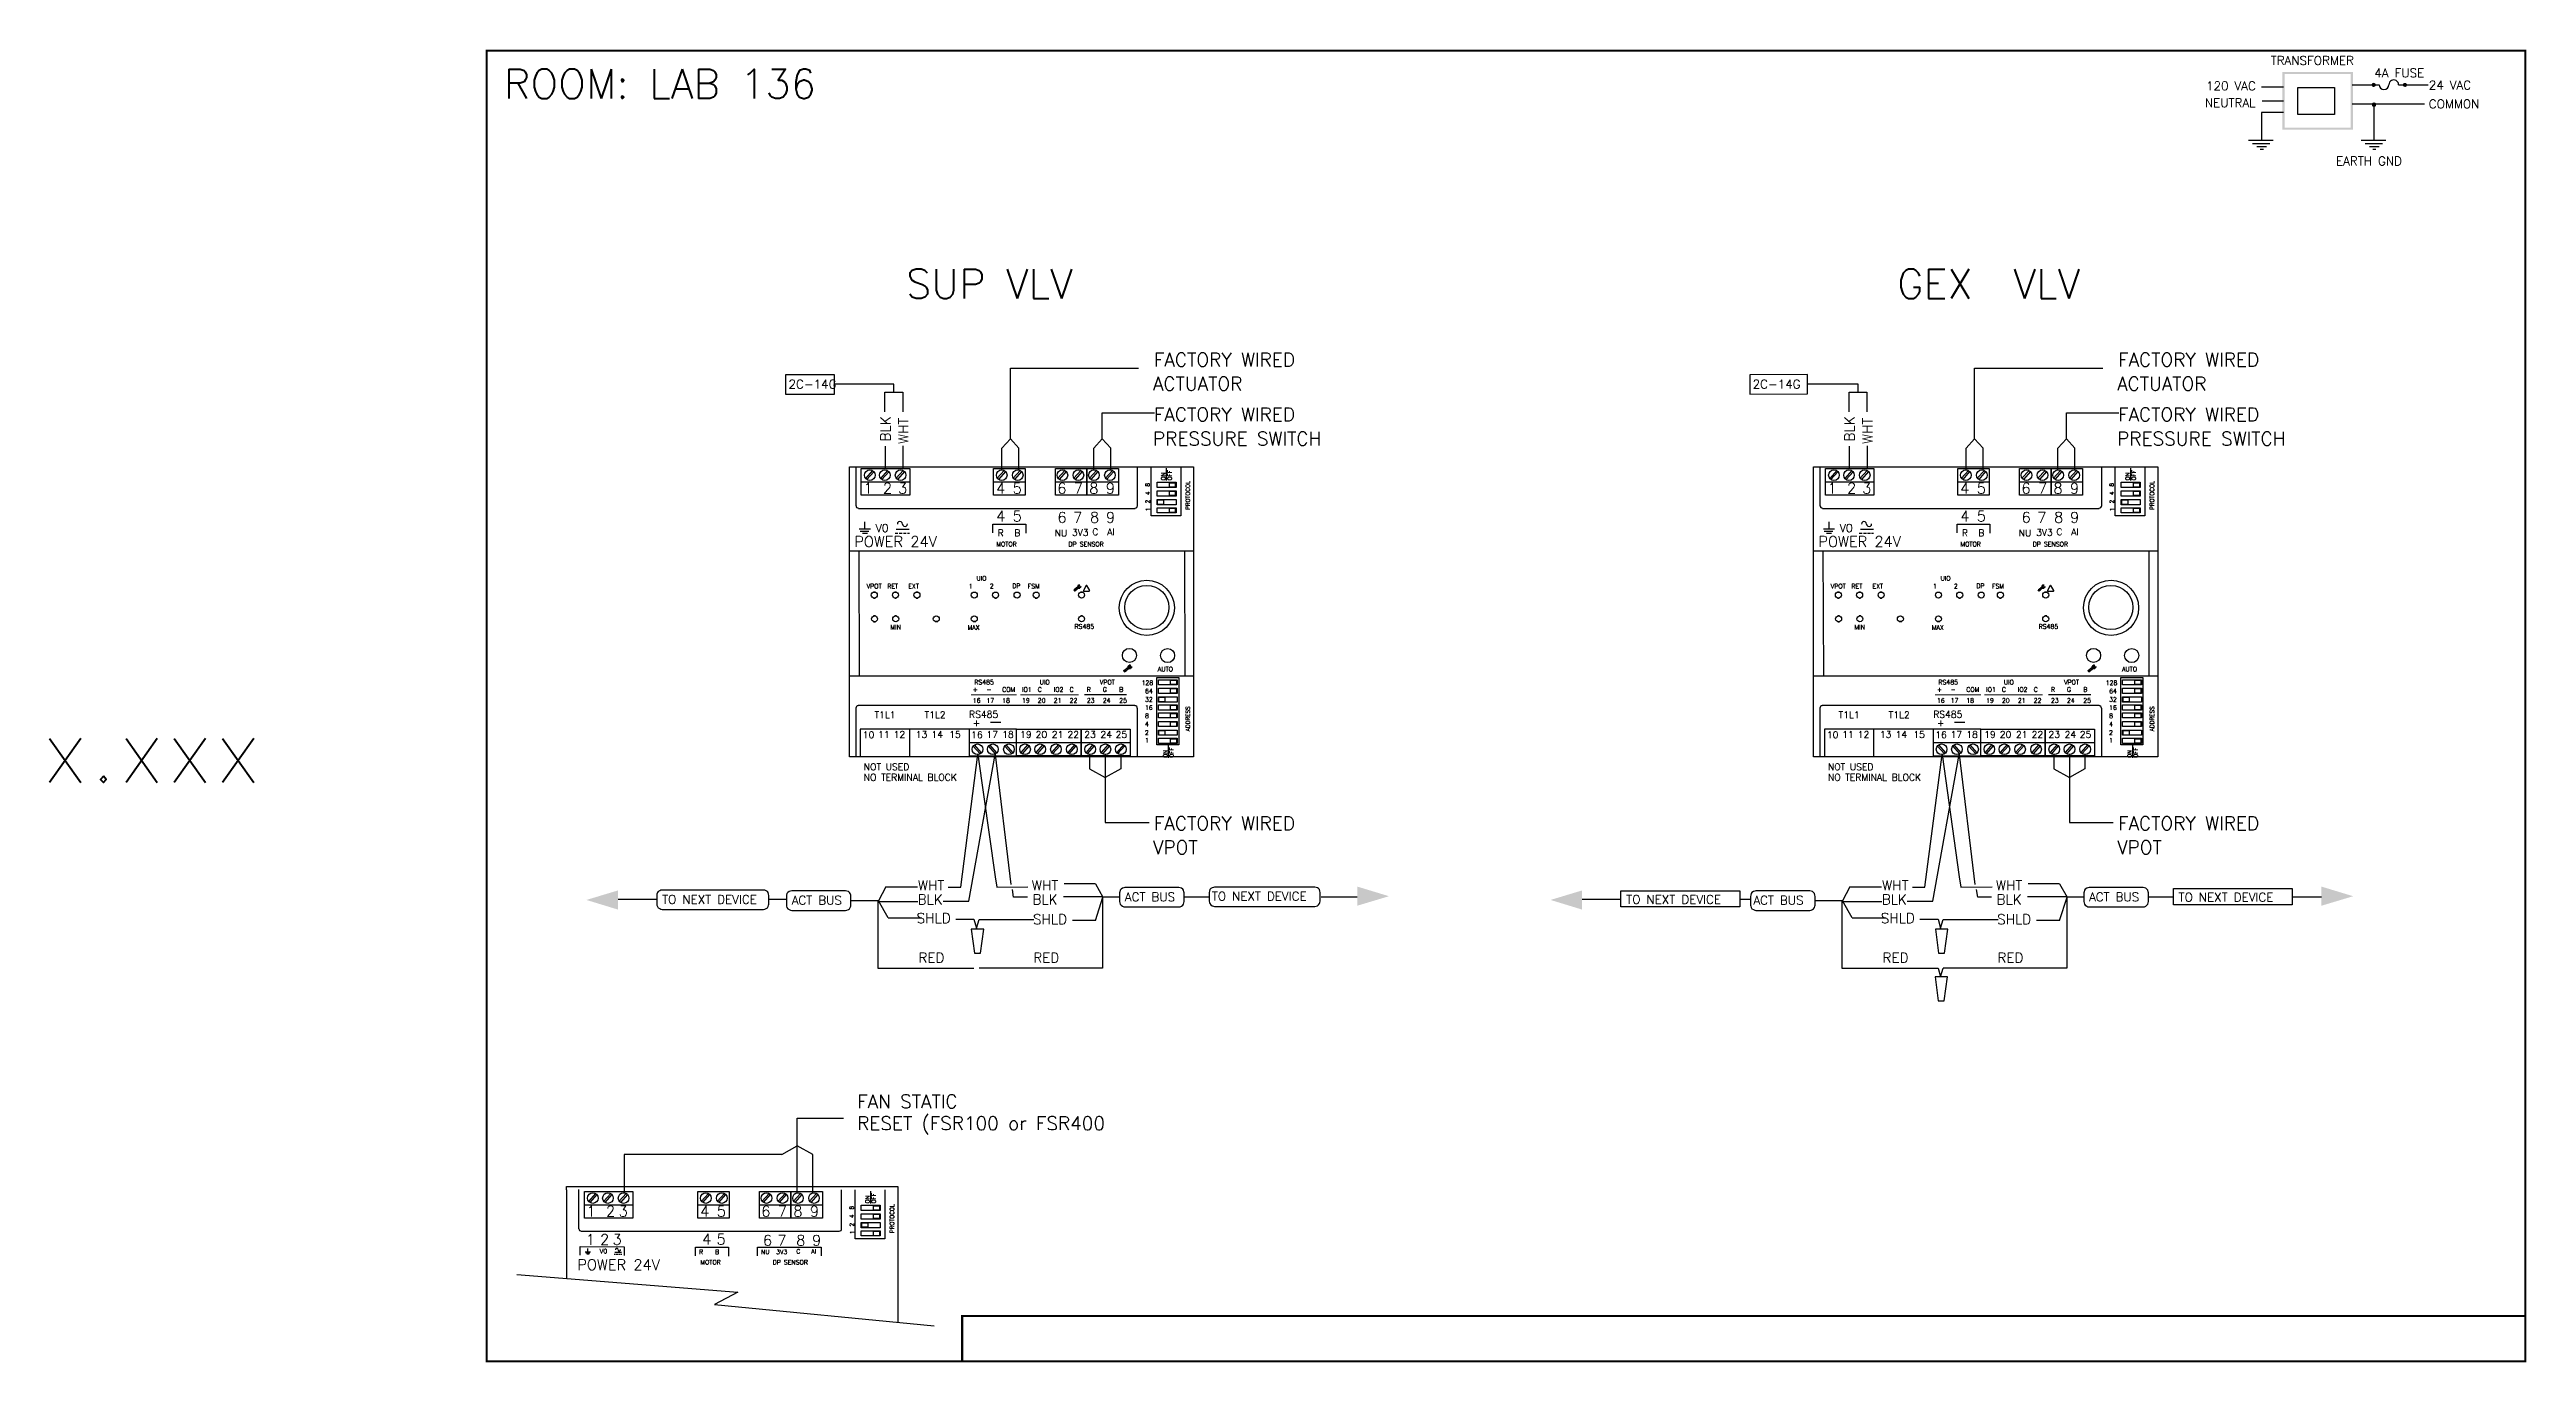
# Model space of a CAD drawing. Extents: x -251 to 1546, y 32 to 985.
import ezdxf
from ezdxf.enums import TextEntityAlignment as Align

# ---------------------------------------------------------------- set-up
doc = ezdxf.new("R2010")
doc.units = 0
doc.header["$LTSCALE"] = 96
doc.header["$MEASUREMENT"] = 0
doc.layers.get('0').update_dxf_attribs({"linetype": 'CONTINUOUS'})
for name, color, linetype in [('FSR', 7, 'CONTINUOUS'), ('GEX', 7, 'CONTINUOUS'), ('ModelB', 30, 'CONTINUOUS'), ('Pressure Switch', 7, 'CONTINUOUS'), ('Supply', 7, 'CONTINUOUS'), ('Text', 7, 'CONTINUOUS')]:
    doc.layers.add(name, color=color, linetype=linetype)
doc.styles.add('Romans', font='romans.shx')
doc.styles.get("Standard").update_dxf_attribs({"font": 'ROMANS'})

msp = doc.modelspace()

# ---------------------------------------------------------------- texts
at = {"transparency": 33554687}
msp.add_text('ROOM: LAB 136', height=21.391, dxfattribs=at).set_placement((78.5, 949.2))
at = {"color": 7, "linetype": 'Continuous', "lineweight": 25, "transparency": 33554687}
for s, height, p in [('TRANSFORMER', 6.343, (1360.2, 973.6)), ('4A FUSE', 6.34, (1435.4, 964.6)), ('120 VAC', 6.34, (1313.3, 955.2)), ('24 VAC', 6.34, (1474.9, 955.8)), ('NEUTRAL', 6.34, (1312.5, 942.9)), ('COMMON', 6.34, (1474.9, 942.1)), ('EARTH GND', 6.34, (1407.6, 900.7))]:
    msp.add_text(s, height=height, dxfattribs=at).set_placement(p)
at = {"layer": 'FSR', "color": 7, "transparency": 33554687}
for s, height, p in [('FAN STATIC ', 9.825, (334.8, 216.7)), ('RESET (FSR100 or FSR400 ', 9.825, (334.8, 200.9)), ('1', 7.72, (138.5, 138.1)), (' 2', 7.72, (147.3, 138.1)), ('3', 7.72, (161.8, 138.1)), ('4', 7.72, (221, 138.1)), ('5', 7.72, (233, 138.1)), ('6', 7.72, (265.3, 138.1)), ('7', 7.72, (277.3, 138.1)), ('8', 7.72, (288.5, 138.1)), ('9', 7.72, (300.5, 138.1)), ('1', 7.72, (137.9, 117.6)), ('V0', 3.28, (148.1, 111.4)), ('2', 7.72, (148.3, 117.6)), ('3', 7.72, (157.4, 117.6)), ('R', 3.28, (220.2, 110.8)), ('4', 7.72, (222.4, 117.8)), ('B', 3.28, (231.8, 110.8)), ('5', 7.72, (232.8, 117.8)), ('NU', 3.28, (265.1, 110.8)), ('6', 7.72, (266.5, 117)), ('3V3', 3.28, (276, 110.8)), ('7', 7.72, (276.9, 117)), ('C', 3.28, (290.7, 111.2)), ('8', 7.72, (290.6, 117)), ('AI', 3.28, (301.5, 111.2)), ('9', 7.72, (302.1, 117)), ('POWER 24V', 7.72, (131.8, 99.3)), ('MOTOR', 3.28, (221.1, 103.3)), ('DP SENSOR', 3.28, (273.5, 103.3))]:
    msp.add_text(s, height=height, dxfattribs=at).set_placement(p)
for s, p in [('8', (332.3, 143.2)), ('ON', (343.8, 147.6)), ('OFF', (348.3, 147.6)), ('PROTOCOL', (361.6, 126.1)), ('4', (332.4, 137)), ('2', (332.5, 130.9)), ('1', (332.7, 125.3))]:
    msp.add_text(s, height=3.03, rotation=90, dxfattribs=at).set_placement(p)
at = {"layer": 'GEX', "color": 7, "transparency": 33554687}
msp.add_text('GEX  VLV', height=21.39, dxfattribs=at).set_placement((1089.1, 804.1))
at = {"layer": 'GEX', "color": 7, "linetype": 'Continuous', "transparency": 33554687}
for s, height, p in [('FACTORY WIRED', 9.825, (1249.5, 754.8)), ('2C-14G', 6.34, (984.4, 738.8)), ('ACTUATOR', 9.82, (1248.8, 737.4)), ('1', 7.72, (1038.8, 662.6)), (' 2', 7.72, (1047.6, 662.6)), ('3', 7.72, (1063.9, 662.6)), ('4', 7.72, (1135, 662.6)), ('5', 7.72, (1147, 662.6)), ('6', 7.72, (1179.4, 662.6)), ('7', 7.72, (1191.4, 662.6)), ('8', 7.72, (1202.6, 662.6)), ('9', 7.72, (1214.6, 662.6)), ('4', 7.72, (1135.1, 642.4)), ('5', 7.72, (1147, 642.4)), ('6', 7.72, (1179.5, 641.5)), ('7', 7.72, (1190.9, 641.5)), ('8', 7.72, (1203.1, 641.5)), ('9', 7.72, (1214.7, 641.5)), ('POWER 24V', 7.72, (1032.1, 623.9)), ('V0', 5.78, (1047.6, 634.7)), ('R', 4.79, (1136.2, 631.7)), ('B', 4.79, (1148.2, 631.7)), ('NU', 4.79, (1177.5, 631.6)), ('3V3', 4.79, (1190.1, 632)), ('C', 4.79, (1204.8, 632.4)), ('AI', 4.79, (1215.6, 632.4)), ('MOTOR', 3.28, (1135.2, 624.3)), ('DP SENSOR', 3.28, (1187.6, 624.3)), ('VPOT', 3.28, (1041.1, 593.8)), ('RET', 3.28, (1056.1, 593.8)), ('EXT', 3.28, (1071.3, 593.8)), ('1', 3.28, (1115.2, 593.8)), ('UIO', 3.28, (1120.7, 599.5)), ('2', 3.28, (1130.4, 593.8)), ('DP', 3.28, (1146.7, 594)), ('FSM', 3.28, (1158, 593.8)), ('MIN', 3.28, (1058.3, 564)), ('MAX', 3.28, (1114.4, 563.8)), ('RS485', 3.28, (1191.9, 564.5)), ('+', 3.28, (1118.1, 518.8)), ('RS485', 3.28, (1119.2, 524.1)), ('COM', 3.28, (1139.4, 518.8)), ('IO1', 3.28, (1153.8, 518.8)), ('C', 3.28, (1165.2, 518.8)), ('UIO', 3.28, (1166.6, 524.1)), ('IO2', 3.28, (1176.8, 518.8)), ('C', 3.28, (1188.3, 518.8)), ('R', 3.28, (1200.8, 518.8)), ('VPOT', 3.28, (1210.3, 524.1)), ('G', 3.28, (1212.4, 518.8)), ('B', 3.28, (1224.3, 518.8)), ('128', 3.28, (1240.5, 523.7)), ('AUTO', 3.28, (1252.3, 533.6)), ('T1L1', 4.88, (1046.8, 499.7)), ('T1L2', 4.88, (1083.1, 499.7)), ('RS485', 4.88, (1115.4, 500)), ('16', 3.28, (1118.1, 510.9)), ('-', 3.28, (1128, 518.8)), ('17', 3.28, (1128, 510.9)), ('18', 3.28, (1139.4, 510.9)), ('19', 3.28, (1153.8, 510.9)), ('20', 3.28, (1165.2, 510.9)), ('21', 3.28, (1176.8, 510.9)), ('22', 3.28, (1188.3, 510.9)), ('23', 3.28, (1200.8, 510.9)), ('24', 3.28, (1212.4, 510.9)), ('25', 3.28, (1224.3, 510.9)), ('32', 3.28, (1243, 511.6)), ('64', 3.28, (1243, 517.6)), ('16', 3.28, (1243, 505.7)), ('10', 4.88, (1038.3, 485.2)), ('11', 4.88, (1049.4, 485.4)), ('12', 4.88, (1060.7, 485.4)), ('13', 4.88, (1076.7, 485.4)), ('14', 4.88, (1088.1, 485.4)), ('15', 4.88, (1101, 485.4)), ('16', 4.88, (1116.9, 485.2)), ('+', 4.88, (1118.1, 493.8)), ('17', 4.88, (1128, 485.4)), ('-', 9.64, (1129.3, 492.7)), ('18', 4.88, (1139.4, 485.4)), ('19', 4.88, (1152.4, 485.4)), ('20', 4.88, (1163.7, 485.4)), ('21', 4.88, (1175.4, 485.4)), ('22', 4.88, (1186.8, 485.4)), ('23', 4.88, (1199, 485.4)), ('24', 4.88, (1210.7, 485.4)), ('25', 4.88, (1221.7, 485.4)), ('2', 3.28, (1242.9, 487.5)), ('8', 3.28, (1243, 499.7)), ('4', 3.28, (1243, 493.7)), ('1', 3.28, (1243, 482)), ('NOT USED', 4.88, (1039, 461.9)), ('NO TERMINAL BLOCK', 4.879, (1039, 454.3)), ('FACTORY WIRED', 9.825, (1249.5, 418.5)), ('VPOT', 9.82, (1248.8, 401)), ('WHT', 7.2, (1078.3, 374.8)), ('WHT', 7.2, (1160.9, 374.8)), ('TO NEXT DEVICE', 6.343, (892.7, 365)), ('ACT BUS', 6.34, (984.9, 364.4)), ('BLK', 7.2, (1078.1, 364.6)), ('BLK', 7.2, (1161.4, 364.6)), ('ACT BUS', 6.34, (1228.4, 366.8)), ('TO NEXT DEVICE', 6.343, (1293.4, 366.6)), ('SHLD', 7.2, (1077.4, 351)), ('SHLD', 7.2, (1161.8, 350.2)), ('RED', 7.2, (1078.7, 322.3)), ('RED', 7.2, (1162, 322.3))]:
    msp.add_text(s, height=height, dxfattribs=at).set_placement(p)
for s, height, p in [('BLK', 7.2, (1058.3, 700.4)), ('WHT', 7.2, (1071.3, 698.5)), ('8', 3.03, (1246.3, 667.7)), ('ON', 3.03, (1257.9, 672.1)), ('OFF', 3.03, (1262.4, 672.1)), ('PROTOCOL', 3.03, (1275.6, 650.7)), ('4', 3.03, (1246.5, 661.5)), ('2', 3.03, (1246.5, 655.5)), ('1', 3.03, (1246.7, 649.8)), ('ADDRESS', 3.03, (1275.6, 490.1)), ('ON', 3.03, (1259.3, 470.9)), ('OFF', 3.03, (1263.8, 470.9))]:
    msp.add_text(s, height=height, rotation=90, dxfattribs=at).set_placement(p)
at = {"layer": 'Pressure Switch', "color": 7, "linetype": 'Continuous', "transparency": 33554687}
for s, p in [('FACTORY WIRED', (1249.5, 715.1)), ('PRESSURE SWITCH', (1248.8, 697.6))]:
    msp.add_text(s, height=9.825, dxfattribs=at).set_placement(p)
at = {"layer": 'Supply', "color": 7, "transparency": 33554687}
msp.add_text('SUP VLV', height=21.39, dxfattribs=at).set_placement((370.2, 804.1))
at = {"layer": 'Supply', "color": 7, "linetype": 'Continuous', "transparency": 33554687}
for s, height, p in [('FACTORY WIRED', 9.825, (550.1, 754.8)), ('2C-14G', 6.34, (285, 738.8)), ('ACTUATOR', 9.82, (549.4, 737.4)), ('FACTORY WIRED', 9.825, (550.1, 715.1)), ('PRESSURE SWITCH', 9.825, (549.4, 697.6)), ('1', 7.72, (339.4, 662.6)), (' 2', 7.72, (348.2, 662.6)), ('3', 7.72, (364.5, 662.6)), ('4', 7.72, (435.6, 662.6)), ('5', 7.72, (447.6, 662.6)), ('6', 7.72, (480, 662.6)), ('7', 7.72, (492, 662.6)), ('8', 7.72, (503.2, 662.6)), ('9', 7.72, (515.2, 662.6)), ('4', 7.72, (435.7, 642.4)), ('5', 7.72, (447.6, 642.4)), ('6', 7.72, (480.1, 641.5)), ('7', 7.72, (491.5, 641.5)), ('8', 7.72, (503.7, 641.5)), ('9', 7.72, (515.3, 641.5)), ('POWER 24V', 7.72, (332.7, 623.9)), ('V0', 5.78, (348.2, 634.7)), ('R', 4.79, (436.8, 631.7)), ('B', 4.79, (448.8, 631.7)), ('NU', 4.79, (478.1, 631.6)), ('3V3', 4.79, (490.7, 632)), ('C', 4.79, (505.4, 632.4)), ('AI', 4.79, (516.2, 632.4)), ('MOTOR', 3.28, (435.8, 624.3)), ('DP SENSOR', 3.28, (488.1, 624.3)), ('VPOT', 3.28, (341.7, 593.8)), ('RET', 3.28, (356.7, 593.8)), ('EXT', 3.28, (371.9, 593.8)), ('1', 3.28, (415.8, 593.8)), ('UIO', 3.28, (421.3, 599.5)), ('2', 3.28, (431, 593.8)), ('DP', 3.28, (447.3, 594)), ('FSM', 3.28, (458.5, 593.8)), ('MIN', 3.28, (358.9, 564)), ('MAX', 3.28, (414.9, 563.8)), ('RS485', 3.28, (492.5, 564.5)), ('+', 3.28, (418.7, 518.8)), ('RS485', 3.28, (419.8, 524.1)), ('COM', 3.28, (440, 518.8)), ('IO1', 3.28, (454.4, 518.8)), ('C', 3.28, (465.8, 518.8)), ('UIO', 3.28, (467.2, 524.1)), ('IO2', 3.28, (477.4, 518.8)), ('C', 3.28, (488.9, 518.8)), ('R', 3.28, (501.4, 518.8)), ('VPOT', 3.28, (510.9, 524.1)), ('G', 3.28, (513, 518.8)), ('B', 3.28, (524.9, 518.8)), ('128', 3.28, (541.1, 523.7)), ('AUTO', 3.28, (552.9, 533.6)), ('T1L1', 4.88, (347.4, 499.7)), ('T1L2', 4.88, (383.7, 499.7)), ('RS485', 4.88, (416, 500)), ('16', 3.28, (418.7, 510.9)), ('-', 3.28, (428.6, 518.8)), ('17', 3.28, (428.6, 510.9)), ('18', 3.28, (440, 510.9)), ('19', 3.28, (454.4, 510.9)), ('20', 3.28, (465.8, 510.9)), ('21', 3.28, (477.4, 510.9)), ('22', 3.28, (488.9, 510.9)), ('23', 3.28, (501.4, 510.9)), ('24', 3.28, (513, 510.9)), ('25', 3.28, (524.9, 510.9)), ('32', 3.28, (543.6, 511.6)), ('64', 3.28, (543.6, 517.6)), ('16', 3.28, (543.6, 505.7)), ('10', 4.88, (338.9, 485.2)), ('11', 4.88, (350, 485.4)), ('12', 4.88, (361.3, 485.4)), ('13', 4.88, (377.3, 485.4)), ('14', 4.88, (388.7, 485.4)), ('15', 4.88, (401.6, 485.4)), ('16', 4.88, (417.5, 485.2)), ('+', 4.88, (418.7, 493.8)), ('17', 4.88, (428.6, 485.4)), ('-', 9.64, (429.9, 492.7)), ('18', 4.88, (440, 485.4)), ('19', 4.88, (453, 485.4)), ('20', 4.88, (464.3, 485.4)), ('21', 4.88, (476, 485.4)), ('22', 4.88, (487.4, 485.4)), ('23', 4.88, (499.6, 485.4)), ('24', 4.88, (511.3, 485.4)), ('25', 4.88, (522.3, 485.4)), ('2', 3.28, (543.5, 487.5)), ('8', 3.28, (543.6, 499.7)), ('4', 3.28, (543.6, 493.7)), ('1', 3.28, (543.6, 482)), ('NOT USED', 4.88, (339.6, 461.9)), ('NO TERMINAL BLOCK', 4.879, (339.6, 454.3)), ('FACTORY WIRED', 9.825, (550.1, 418.5)), ('VPOT', 9.82, (549.4, 401)), ('WHT', 7.2, (378.9, 374.8)), ('WHT', 7.2, (461.5, 374.8)), ('TO NEXT DEVICE', 6.343, (193.3, 365)), ('ACT BUS', 6.34, (287.3, 364.4)), ('BLK', 7.2, (378.7, 364.6)), ('BLK', 7.2, (462, 364.6)), ('ACT BUS', 6.34, (529, 366.8)), ('TO NEXT DEVICE', 6.343, (592.1, 367.3)), ('SHLD', 7.2, (378, 351)), ('SHLD', 7.2, (462.4, 350.2)), ('RED', 7.2, (379.3, 322.3)), ('RED', 7.2, (462.6, 322.3))]:
    msp.add_text(s, height=height, dxfattribs=at).set_placement(p)
for s, height, p in [('BLK', 7.2, (358.9, 700.4)), ('WHT', 7.2, (371.9, 698.5)), ('8', 3.03, (546.9, 667.7)), ('ON', 3.03, (558.4, 672.1)), ('OFF', 3.03, (563, 672.1)), ('PROTOCOL', 3.03, (576.2, 650.7)), ('4', 3.03, (547.1, 661.5)), ('2', 3.03, (547.1, 655.5)), ('1', 3.03, (547.3, 649.8)), ('ADDRESS', 3.03, (576.2, 490.1)), ('ON', 3.03, (559.9, 470.9)), ('OFF', 3.03, (564.4, 470.9))]:
    msp.add_text(s, height=height, rotation=90, dxfattribs=at).set_placement(p)
at = {"layer": 'Text', "style": 'Romans'}
msp.add_text('x.xxx', height=48, dxfattribs=at).set_placement((-177, 477), align=Align.MIDDLE)

# ---------------------------------------------------------------- hatches: boundary and pattern name
at = {"linetype": 'Continuous', "lineweight": 25, "transparency": 33554687}
h = msp.add_hatch(color=7, dxfattribs=at)
h.paths.add_polyline_path([(1418.3, 928), (1370.3, 928), (1370.3, 966.9), (1418.3, 966.9)])
h.paths.add_polyline_path([(1419.9, 926.5), (1419.9, 968.4), (1368.7, 968.4), (1368.7, 926.5)], flags=0)
for points in [[(1436.4, 959.1), (1436.3, 959.9), (1435.7, 960.3), (1434.8, 960.6), (1434, 960.3), (1433.6, 959.9), (1433.3, 959.1), (1433.6, 958.4), (1434, 957.8), (1434.8, 957.6), (1435.7, 957.8), (1436.3, 958.4)], [(1459.2, 959.1), (1458.9, 959.9), (1458.5, 960.3), (1457.7, 960.6), (1456.8, 960.3), (1456.2, 959.9), (1456.1, 959.1), (1456.2, 958.4), (1456.8, 957.8), (1457.7, 957.6), (1458.5, 957.8), (1458.9, 958.4)], [(1436.7, 944.9), (1436.6, 945.6), (1436, 946.1), (1435.1, 946.4), (1434.3, 946.1), (1433.7, 945.6), (1433.6, 944.9), (1433.7, 944), (1434.3, 943.4), (1435.1, 943.2), (1436, 943.4), (1436.6, 944)]]:
    msp.add_hatch(color=7, dxfattribs=at).paths.add_polyline_path(points)
at = {"layer": 'GEX', "linetype": 'Continuous', "lineweight": 0, "transparency": 33554687}
for points in [[(1397, 363.6), (1397, 377.5), (1420, 370.5)], [(860.7, 374.7), (860.7, 360.8), (837.8, 367.8)]]:
    msp.add_hatch(color=7, dxfattribs=at).paths.add_polyline_path(points)
at = {"layer": 'Supply', "linetype": 'Continuous', "lineweight": 0, "transparency": 33554687}
for points in [[(697.6, 363.6), (697.6, 377.5), (720.6, 370.5)], [(161.3, 374.7), (161.3, 360.8), (138.4, 367.8)]]:
    msp.add_hatch(color=7, dxfattribs=at).paths.add_polyline_path(points)

# ---------------------------------------------------------------- linework, layer by layer
at = {"color": 7, "linetype": 'Continuous', "lineweight": 25, "transparency": 33554687}
for points in [[(1369.4, 957.5), (1353.5, 957.5)], [(1419.2, 959.1), (1434.8, 959.1), (1438.8, 959.1)], [(1453, 959.1), (1457.7, 959.1), (1474.4, 959.1)], [(1369.4, 939), (1353.5, 939), (1353.5, 919.4)], [(1369.4, 947.4), (1354, 947.4)], [(1419.2, 945.3), (1471.7, 945.3)], [(1435.1, 943.5), (1435.1, 919.4)], [(1344.1, 919), (1362.1, 919)], [(1347.1, 916.6), (1359.5, 916.6)], [(1425.8, 919.1), (1443.8, 919.1)], [(1428.8, 916.7), (1441.2, 916.7)], [(1350.2, 914.3), (1357.1, 914.3)], [(1352.6, 912.5), (1354.9, 912.5)], [(1431.8, 914.5), (1438.8, 914.5)], [(1434.3, 912.5), (1436.6, 912.5)]]:
    msp.add_lwpolyline(points, dxfattribs=at)
msp.add_lwpolyline([(1406.4, 957.2), (1406.4, 937.5), (1379.8, 937.5), (1379.8, 957.2)], close=True, dxfattribs=at)
for centre, start, end in [((1442.4, 959.2), 180, 360), ((1449.5, 959.2), 358.311, 180)]:
    msp.add_arc(centre, 3.52, start, end, dxfattribs=at)
at = {"layer": 'FSR', "color": 7, "linetype": 'Continuous'}
for p, q in [((291.4, 189.3), (291.4, 209.5)), ((291.4, 209.5), (324.8, 209.5)), ((280.1, 183.1), (291.4, 189.3)), ((291.4, 155.5), (291.4, 189.3)), ((302.7, 183.1), (291.4, 189.3)), ((302.7, 155.5), (302.7, 183.1))]:
    msp.add_line(p, q, dxfattribs=at)
at = {"layer": 'FSR', "linetype": 'Continuous'}
for p, q in [((280.1, 183.1), (165.9, 183.1)), ((165.9, 183.1), (165.9, 155.3)), ((123.9, 157.5), (123.9, 159.8)), ((123.9, 159.8), (364.2, 159.8)), ((123.9, 157.5), (123.9, 93.2)), ((133, 129.3), (133, 157.7)), ((364.2, 159.8), (364.2, 61.4)), ((88, 96), (248.3, 83.3)), ((248.3, 83.3), (231.4, 74.4)), ((231.4, 74.4), (390.7, 58.8))]:
    msp.add_line(p, q, dxfattribs=at)
at = {"layer": 'FSR', "color": 7}
for p, q in [((344.4, 156.5), (344.4, 147.5)), ((133.9, 110.2), (133.9, 116.4)), ((133.9, 116.4), (165.7, 116.2)), ((137.6, 112.6), (141.4, 112.6)), ((137.9, 111.8), (140.8, 111.8)), ((138.6, 111.1), (140.3, 111.1)), ((139.5, 112.6), (139.5, 115)), ((158.5, 110.7), (159.6, 110.7)), ((159, 112.3), (163.8, 112.3)), ((160.1, 110.7), (161.2, 110.7)), ((161.7, 110.7), (162.7, 110.7)), ((163.1, 110.7), (164.2, 110.7)), ((165.7, 116.2), (165.7, 109.8)), ((217.6, 109.6), (217.6, 115.8)), ((217.6, 115.8), (241.4, 115.8)), ((241.4, 115.8), (241.4, 109.4)), ((262.5, 109.6), (262.5, 115.8)), ((262.5, 115.8), (308.8, 115.8)), ((308.8, 115.8), (308.8, 109.5))]:
    msp.add_line(p, q, dxfattribs=at)
at = {"layer": 'FSR', "color": 7, "lineweight": 25}
for points in [[(172, 136.9), (136.9, 136.9), (136.9, 156.3), (172, 156.3)], [(242, 156.3), (242, 136.9), (219.2, 136.9), (219.2, 156.3)], [(286.8, 156.3), (286.8, 136.9), (264, 136.9), (264, 156.3)], [(309.7, 156.3), (309.7, 136.9), (286.8, 136.9), (286.8, 156.3)], [(351.4, 142.4), (337.7, 142.4), (337.7, 146.3), (351.4, 146.3)], [(351, 142.7), (346.6, 142.7), (346.6, 146), (351, 146)], [(351.4, 136.3), (337.7, 136.3), (337.7, 140.1), (351.4, 140.1)], [(351.4, 129.9), (337.7, 129.9), (337.7, 133.8), (351.4, 133.8)], [(351.4, 124.1), (337.7, 124.1), (337.7, 127.8), (351.4, 127.8)], [(342.5, 130.3), (338.2, 130.3), (338.2, 133.5), (342.5, 133.5)], [(351, 136.6), (346.6, 136.6), (346.6, 139.8), (351, 139.8)], [(351, 124.2), (346.6, 124.2), (346.6, 127.5), (351, 127.5)]]:
    msp.add_lwpolyline(points, close=True, dxfattribs=at)
for points in [[(136.9, 146.6), (172, 146.6)], [(145.1, 154.9), (140, 149.1)], [(146, 154), (140.9, 148.3)], [(156, 154.9), (150.9, 149.1)], [(156.9, 154), (151.8, 148.3)], [(167.3, 154.9), (162.2, 149.2)], [(168.2, 154.1), (163.1, 148.3)], [(219.2, 146.6), (242, 146.6)], [(226.9, 154.9), (221.8, 149.2)], [(227.8, 154.1), (222.7, 148.3)], [(238.5, 154.9), (233.4, 149.2)], [(239.4, 154.1), (234.3, 148.3)], [(264, 146.6), (286.8, 146.6), (309.7, 146.6)], [(270.9, 154.9), (265.8, 149.2)], [(271.8, 154.1), (266.7, 148.3)], [(282.5, 154.9), (277.4, 149.2)], [(283.4, 154.1), (278.3, 148.3)], [(293.8, 154.9), (288.7, 149.2)], [(294.7, 154.1), (289.6, 148.3)], [(305.4, 154.9), (300.3, 149.2)], [(306.3, 154.1), (301.2, 148.3)], [(321.8, 127.6), (322.4, 127.7), (323.1, 128), (323.4, 128.6), (323.5, 129.3), (323.5, 157.5)], [(354.8, 157.5), (354.8, 121.9), (333.4, 121.9), (333.4, 157.5)], [(133, 129.3), (133.2, 128.6), (133.5, 128), (134.1, 127.7), (134.7, 127.6)], [(134.7, 127.4), (242.6, 127.4)], [(242.3, 127.4), (321.8, 127.4)]]:
    msp.add_lwpolyline(points, dxfattribs=at)
at = {"layer": 'FSR', "color": 7, "lineweight": 5}
for points in [[(142.8, 156.3), (143.5, 156.3)], [(153.7, 156.3), (152.9, 156.3)]]:
    msp.add_lwpolyline(points, dxfattribs=at)
at = {"layer": 'FSR', "color": 7, "lineweight": 25}
for centre in [(143.1, 151.5), (154, 151.5), (165.4, 151.5), (225, 151.5), (236.6, 151.5), (269, 151.5), (280.6, 151.5), (291.9, 151.5), (303.5, 151.5)]:
    msp.add_circle(centre, 3.86, dxfattribs=at)
at = {"layer": 'FSR', "color": 7}
for centre, start, end in [((160.4, 114.1), 359.1223, 184.1798), ((162.2, 114.1), 179.1223, 4.1798)]:
    msp.add_arc(centre, 0.944, start, end, dxfattribs=at)
at = {"layer": 'GEX', "color": 7, "linetype": 'Continuous'}
for p, q in [((1060.9, 741.9), (1024.3, 741.9)), ((1060.9, 736.1), (1060.9, 741.9)), ((1145.4, 702.4), (1145.4, 753.7)), ((1145.4, 753.7), (1238.5, 753.7)), ((1054.4, 721.9), (1054.4, 736.1)), ((1054.4, 736.1), (1067.3, 736.1)), ((1067.3, 736.1), (1067.3, 721.9)), ((1139.2, 695.6), (1145.4, 702.4)), ((1151.6, 695.6), (1145.4, 702.4)), ((1054.5, 697.1), (1054.5, 680.9)), ((1067.4, 697.3), (1067.4, 680.9)), ((1139.2, 679.7), (1139.2, 695.6)), ((1151.6, 679.7), (1151.6, 695.6)), ((1258.4, 681), (1258.4, 672)), ((1035.7, 637.1), (1043.9, 637.1)), ((1036.3, 635.4), (1042.6, 635.4)), ((1038, 633.8), (1041.6, 633.8)), ((1039.8, 637.1), (1039.8, 642.2)), ((1061.7, 633.8), (1063.8, 633.8)), ((1062.6, 636.9), (1072, 636.9)), ((1064.8, 633.8), (1066.9, 633.8)), ((1067.8, 633.8), (1069.8, 633.8)), ((1070.7, 633.9), (1072.2, 633.9)), ((1132.7, 634.1), (1132.7, 640.3)), ((1132.7, 640.3), (1156.5, 640.3)), ((1156.5, 640.3), (1156.5, 634)), ((1202.8, 473), (1202.8, 462.8)), ((1214.2, 473), (1214.2, 456.6)), ((1225.5, 473.1), (1225.5, 462.8)), ((1259.9, 479.8), (1259.9, 470.8)), ((1202.8, 462.8), (1214.2, 456.6)), ((1225.5, 462.8), (1214.2, 456.6)), ((1214.2, 456.6), (1214.2, 423.9)), ((1214.2, 423.9), (1246, 423.9)), ((1134.3, 384.5), (1135.5, 377.1)), ((1207, 379.4), (1184.3, 379.4)), ((888.8, 368.2), (860.8, 368.2)), ((1049.6, 367.2), (1029.8, 367.2)), ((1049.2, 366.9), (1049.2, 318.4)), ((1049.8, 366.7), (1078.2, 366.7)), ((1055, 377.2), (1078, 377.2)), ((1135.5, 377.1), (1158.1, 377.2)), ((1147.7, 369.9), (1146.8, 375.4)), ((1157.7, 369.9), (1147.7, 369.9)), ((1212.3, 370.1), (1183.9, 370.1)), ((1212.3, 370.1), (1212.3, 318.4)), ((1375.7, 370.1), (1397, 370.1)), ((1056.6, 354.8), (1081.3, 354.8)), ((1207.1, 352.9), (1190.4, 352.9)), ((1049.2, 318.4), (1118.9, 318.4)), ((1212.3, 318.4), (1122.7, 318.4))]:
    msp.add_line(p, q, dxfattribs=at)
at = {"layer": 'GEX', "linetype": 'Continuous'}
for p, q in [((1115.4, 491.6), (1036.5, 491.6)), ((1036.5, 491.6), (1036.5, 472.1)), ((1072.2, 491.6), (1072.2, 471.9)), ((982.9, 368), (975, 368)), ((1212.3, 370.1), (1224.7, 370.1)), ((1271.5, 370.1), (1289.6, 370.1)), ((1119, 294.5), (1123.3, 294.5))]:
    msp.add_line(p, q, dxfattribs=at)
at = {"layer": 'GEX', "color": 7, "linetype": 'Continuous', "lineweight": 25, "transparency": 33554687}
for p, q in [((1207, 379.4), (1212.5, 369.7)), ((1055, 377.2), (1049.6, 367.2)), ((1056.6, 354.8), (1049.6, 367.2)), ((1207.1, 352.9), (1212.5, 369.7)), ((1105.8, 353.8), (1118.9, 353.8)), ((1126, 346.5), (1117, 346.5)), ((1117, 346.5), (1119.3, 329.1)), ((1118.9, 353.8), (1120.7, 347.3)), ((1120.7, 347.3), (1122.6, 353.6)), ((1122.6, 353.6), (1124.1, 353.6)), ((1123.7, 329.1), (1126, 346.5)), ((1124.1, 353.6), (1139.5, 353.7)), ((1139.5, 353.7), (1162.4, 353.5)), ((1119.3, 329.1), (1121.7, 329.1)), ((1121.7, 329.1), (1123.7, 329.1)), ((1125.7, 311.9), (1116.7, 311.9)), ((1116.7, 311.9), (1119, 294.5)), ((1118.9, 318.4), (1120.7, 311.9)), ((1120.7, 311.9), (1122.7, 318.4)), ((1123.4, 294.5), (1125.7, 311.9))]:
    msp.add_line(p, q, dxfattribs=at)
at = {"layer": 'GEX', "color": 7, "linetype": 'Continuous', "transparency": 33554687}
msp.add_lwpolyline([(982.4, 734.8), (1024.3, 734.9), (1024.3, 748.9), (982.4, 748.8)], close=True, dxfattribs=at)
at = {"layer": 'GEX', "color": 7, "linetype": 'Continuous', "lineweight": 25}
for points in [[(1278.3, 471.6), (1028.6, 471.6), (1028.6, 682.1), (1278.3, 682.1)], [(1072.4, 661.4), (1037.2, 661.4), (1037.2, 680.8), (1072.4, 680.8)], [(1156.1, 680.8), (1156.1, 661.4), (1133.2, 661.4), (1133.2, 680.8)], [(1200.9, 680.8), (1200.9, 661.4), (1178.1, 661.4), (1178.1, 680.8)], [(1223.7, 680.8), (1223.7, 661.4), (1200.9, 661.4), (1200.9, 680.8)], [(1265.5, 667), (1251.8, 667), (1251.8, 670.8), (1265.5, 670.8)], [(1265, 667.3), (1260.7, 667.3), (1260.7, 670.5), (1265, 670.5)], [(1265.5, 660.8), (1251.8, 660.8), (1251.8, 664.7), (1265.5, 664.7)], [(1265.5, 654.5), (1251.8, 654.5), (1251.8, 658.3), (1265.5, 658.3)], [(1265.5, 648.6), (1251.8, 648.6), (1251.8, 652.3), (1265.5, 652.3)], [(1256.5, 654.8), (1252.2, 654.8), (1252.2, 658), (1256.5, 658)], [(1265, 661.1), (1260.7, 661.1), (1260.7, 664.3), (1265, 664.3)], [(1265, 648.8), (1260.7, 648.8), (1260.7, 652), (1265, 652)], [(1193.2, 594.2), (1195.8, 594.2), (1195.8, 594.2)], [(1193.2, 594.2), (1195.8, 594.2), (1195.8, 594.2)], [(1194.1, 594.8), (1195.4, 594.8), (1194, 594.8)], [(1194, 594.8), (1195.4, 594.8), (1195.4, 594.8)], [(1194, 594.8), (1195.4, 594.8), (1195.4, 594.8)], [(1194, 594.8), (1195.5, 594.8), (1195.5, 594.8)], [(1194, 594.8), (1195.5, 594.8)], [(1194, 594.8), (1195.5, 594.8), (1195.5, 594.8)], [(1194, 594.8), (1195.5, 594.8), (1195.5, 594.8)], [(1194, 594.8), (1196.4, 594.8), (1196.4, 594.8)], [(1194, 594.8), (1196.4, 594.8), (1196.4, 594.8)], [(1194.3, 595), (1195.2, 595), (1194.1, 595)], [(1194.1, 594.8), (1195.2, 594.8), (1195.2, 594.8)], [(1194.1, 594.8), (1195.2, 594.8), (1195.2, 594.8)], [(1194.1, 594.8), (1195.4, 594.8)], [(1194.4, 595.6), (1195, 595.6), (1194.3, 595.6)], [(1194.3, 595.6), (1195, 595.6), (1195, 595.6)], [(1194.3, 595.6), (1195, 595.6), (1195, 595.6)], [(1194.3, 595.5), (1195, 595.5), (1195, 595.5)], [(1194.3, 595.5), (1195, 595.5), (1195, 595.5)], [(1194.3, 595.5), (1195, 595.5), (1195, 595.5)], [(1194.3, 595.5), (1195, 595.5), (1195, 595.5)], [(1194.3, 595.3), (1195, 595.3), (1195, 595.3)], [(1194.3, 595.3), (1195, 595.3), (1195, 595.3)], [(1194.3, 595.1), (1195, 595.1), (1195, 595.1)], [(1194.3, 595.1), (1195, 595.1), (1195, 595.1)], [(1194.3, 595), (1195, 595), (1195, 595)], [(1194.3, 595), (1195, 595), (1195, 595)], [(1194.3, 595), (1195.2, 595)], [(1194.4, 595.8), (1195.2, 595.8), (1195.2, 595.8)], [(1194.4, 595.8), (1195.2, 595.8), (1195.2, 595.8)], [(1194.4, 595.6), (1195, 595.6), (1195, 595.6)], [(1195.2, 596.2), (1195.8, 596.2), (1194.9, 596.2)], [(1194.9, 596.2), (1195.8, 596.2), (1195.8, 596.2)], [(1194.9, 596.2), (1195.8, 596.2), (1195.8, 596.2)], [(1195, 594.1), (1195.5, 594.1), (1195.5, 594.1)], [(1195, 594.1), (1195.7, 594.1), (1195.5, 594.1)], [(1195, 594.1), (1195.5, 594.1), (1195.2, 594.1)], [(1195, 594.1), (1195.5, 594.1), (1195.5, 594.1)], [(1195.4, 596.2), (1195.5, 596.2), (1195.2, 596.2)], [(1195.2, 596.2), (1195.5, 596.2), (1195.5, 596.2)], [(1195.2, 596.2), (1195.5, 596.2), (1195.5, 596.2)], [(1195.2, 596.2), (1195.8, 596.2)], [(1195.2, 594.1), (1195.5, 594.1), (1195.5, 594.1)], [(1195.7, 594.8), (1196.4, 594.8), (1195.5, 594.8)], [(1195.5, 594.8), (1196.4, 594.8), (1196.4, 594.8)], [(1195.5, 594.8), (1196.4, 594.8), (1196.4, 594.8)], [(1195.8, 594.8), (1196.4, 594.8), (1195.7, 594.8)], [(1195.7, 594.8), (1196.4, 594.8), (1196.4, 594.8)], [(1195.7, 594.8), (1196.4, 594.8), (1196.4, 594.8)], [(1195.7, 594.8), (1196.4, 594.8), (1196.4, 594.8)], [(1195.8, 594.8), (1196.4, 594.8), (1196.4, 594.8)], [(1196.4, 595.3), (1196.3, 595.3), (1196.3, 595.3)], [(1046.5, 591.1), (1047.2, 591.1), (1046, 591.1)], [(1046, 586.8), (1046.9, 586.8), (1046.5, 586.8)], [(1046, 586.8), (1047.2, 586.8), (1046.9, 586.8)], [(1046.5, 591.1), (1047.2, 591.1)], [(1061.9, 591.1), (1062.6, 591.1), (1061.6, 591.1)], [(1061.6, 586.8), (1062.3, 586.8), (1061.9, 586.8)], [(1061.6, 586.8), (1062.6, 586.8), (1062.3, 586.8)], [(1061.9, 591.1), (1062.6, 591.1)], [(1077.4, 591.1), (1078.2, 591.1), (1077, 591.1)], [(1077, 586.8), (1077.9, 586.8), (1077.4, 586.8)], [(1077, 586.8), (1078.2, 586.8), (1077.9, 586.8)], [(1077.4, 591.1), (1078.2, 591.1)], [(1134, 586.8), (1134.8, 586.8), (1134.5, 586.8)], [(1134, 586.8), (1135.3, 586.8), (1134.8, 586.8)], [(1163.5, 586.8), (1164.4, 586.8), (1163.9, 586.8)], [(1163.5, 586.8), (1164.7, 586.8), (1164.4, 586.8)], [(1191.7, 592.8), (1193.2, 592.8), (1191.5, 592.8)], [(1191.5, 592.8), (1193.2, 592.8), (1193.2, 592.8)], [(1191.5, 592.8), (1193.2, 592.8), (1193.2, 592.8)], [(1191.5, 592.8), (1193.2, 592.8), (1193.2, 592.8)], [(1191.5, 592.8), (1193.2, 592.8), (1193.2, 592.8)], [(1191.5, 592.8), (1192.1, 592.8), (1192.1, 592.8)], [(1191.5, 592.8), (1192.1, 592.8), (1192.1, 592.8)], [(1191.5, 592.8), (1192.1, 592.8), (1192.1, 592.8)], [(1191.5, 592.8), (1192.1, 592.8), (1192.1, 592.8)], [(1191.5, 592.8), (1192, 592.8), (1192, 592.8)], [(1191.5, 592.8), (1192.1, 592.8), (1192, 592.8)], [(1191.5, 592.8), (1192, 592.8), (1192, 592.8)], [(1191.5, 592.8), (1192, 592.8), (1192, 592.8)], [(1191.5, 592.7), (1192, 592.7), (1192, 592.7)], [(1191.5, 592.7), (1192, 592.7), (1192, 592.7)], [(1191.5, 592.7), (1192, 592.7), (1192, 592.7)], [(1191.5, 592.7), (1192, 592.7), (1192, 592.7)], [(1191.5, 592.7), (1192, 592.7), (1192, 592.7)], [(1191.5, 592.7), (1192, 592.7), (1192, 592.7)], [(1191.5, 592.7), (1192, 592.7), (1192, 592.7)], [(1191.5, 592.7), (1192, 592.7), (1192, 592.7)], [(1191.5, 592.7), (1192, 592.7), (1192, 592.7)], [(1191.5, 592.7), (1192, 592.7), (1192, 592.7)], [(1191.5, 592.7), (1192, 592.7), (1192, 592.7)], [(1191.5, 592.7), (1192, 592.7), (1192, 592.7)], [(1191.5, 592.7), (1192, 592.7), (1192, 592.7)], [(1191.5, 592.7), (1192, 592.7), (1192, 592.7)], [(1191.5, 592.7), (1192, 592.7), (1192, 592.7)], [(1191.5, 592.7), (1192, 592.7), (1192, 592.7)], [(1191.5, 592.5), (1192, 592.5), (1192, 592.5)], [(1191.5, 592.5), (1192, 592.5), (1192, 592.5)], [(1191.5, 592.5), (1192, 592.5), (1192, 592.5)], [(1191.5, 592.5), (1192, 592.5), (1192, 592.5)], [(1191.5, 592.5), (1192, 592.5), (1192, 592.5)], [(1191.5, 592.5), (1192, 592.5), (1192, 592.5)], [(1191.5, 592.5), (1192, 592.5), (1192, 592.5)], [(1191.5, 592.5), (1192, 592.5), (1192, 592.5)], [(1191.5, 592.5), (1192, 592.5), (1192, 592.5)], [(1191.5, 592.5), (1192, 592.5), (1192, 592.5)], [(1191.5, 592.5), (1192, 592.5), (1191.7, 592.5)], [(1191.5, 592.5), (1192, 592.5), (1192, 592.5)], [(1191.7, 592.8), (1193.4, 592.8), (1193.2, 592.8)], [(1191.7, 592.5), (1192, 592.5), (1192, 592.5)], [(1191.7, 592.5), (1192, 592.5), (1192, 592.5)], [(1191.7, 592.4), (1192.1, 592.4), (1192.1, 592.4)], [(1191.7, 592.4), (1192.1, 592.4), (1192.1, 592.4)], [(1191.8, 592.1), (1192.3, 592.1), (1192, 592.1)], [(1191.8, 592.1), (1192.3, 592.1), (1192.3, 592.1)], [(1192, 592.1), (1192.3, 592.1), (1192.3, 592.1)], [(1192, 592.1), (1192.3, 592.1), (1192.3, 592.1)], [(1192, 592.1), (1192.3, 592.1), (1192.3, 592.1)], [(1192, 592.1), (1192.3, 592.1), (1192.3, 592.1)], [(1192, 592.1), (1192.3, 592.1), (1192.3, 592.1)], [(1192, 592.1), (1192.3, 592.1), (1192.3, 592.1)], [(1192, 592.1), (1192.1, 592.1), (1192.1, 592.1)], [(1192, 592.1), (1192.3, 592.1), (1192.1, 592.1)], [(1192, 592.1), (1192.1, 592.1), (1192.1, 592.1)], [(1192, 592.1), (1192.1, 592.1), (1192.1, 592.1)], [(1192, 592.1), (1192.1, 592.1), (1192.1, 592.1)], [(1192, 592.1), (1192.1, 592.1), (1192.1, 592.1)], [(1192, 592.1), (1192.1, 592.1), (1192.1, 592.1)], [(1192, 592.1), (1192.1, 592.1), (1192.1, 592.1)], [(1192.1, 592.8), (1193.2, 592.8), (1193.2, 592.8)], [(1192.1, 592.8), (1193.2, 592.8), (1193.2, 592.8)], [(1192.1, 592.8), (1193.2, 592.8), (1193.2, 592.8)], [(1192.1, 592.8), (1193.2, 592.8), (1193.2, 592.8)], [(1192.1, 592.8), (1193, 592.8), (1192.3, 592.8)], [(1192.1, 592.8), (1193.2, 592.8), (1193, 592.8)], [(1192.3, 592.5), (1192.7, 592.5), (1192.1, 592.5)], [(1192.1, 592.4), (1192.7, 592.4), (1192.7, 592.4)], [(1192.1, 592.4), (1192.7, 592.4), (1192.7, 592.4)], [(1192.1, 592.1), (1192.1, 592.1), (1192.1, 592.1)], [(1192.3, 592.7), (1193, 592.7), (1193, 592.7)], [(1192.3, 592.7), (1193, 592.7), (1193, 592.7)], [(1192.3, 592.7), (1193, 592.7), (1193, 592.7)], [(1192.3, 592.7), (1193, 592.7), (1193, 592.7)], [(1192.3, 592.7), (1193, 592.7), (1193, 592.7)], [(1192.3, 592.7), (1193, 592.7), (1193, 592.7)], [(1192.3, 592.7), (1192.9, 592.7), (1192.9, 592.7)], [(1192.3, 592.7), (1193, 592.7), (1192.9, 592.7)], [(1192.3, 592.5), (1192.9, 592.5), (1192.9, 592.5)], [(1192.3, 592.5), (1192.9, 592.5), (1192.9, 592.5)], [(1192.3, 592.5), (1192.9, 592.5), (1192.9, 592.5)], [(1192.3, 592.5), (1192.9, 592.5), (1192.9, 592.5)], [(1192.3, 592.5), (1192.7, 592.5), (1192.7, 592.5)], [(1192.3, 592.5), (1192.9, 592.5), (1192.7, 592.5)], [(1192.3, 592.5), (1192.7, 592.5), (1192.7, 592.5)], [(1192.3, 592.5), (1192.7, 592.5), (1192.7, 592.5)], [(1192.3, 592.5), (1192.7, 592.5), (1192.7, 592.5)], [(1196.9, 591.1), (1197.7, 591.1), (1196.4, 591.1)], [(1196.9, 591.1), (1197.7, 591.1)], [(1046.5, 573.9), (1047.4, 573.9), (1046.2, 573.9)], [(1046.2, 569.6), (1046.9, 569.6), (1046.5, 569.6)], [(1046.2, 569.6), (1047.4, 569.6), (1046.9, 569.6)], [(1046.5, 573.9), (1047.4, 573.9)], [(1061.9, 573.9), (1062.8, 573.9), (1061.6, 573.9)], [(1061.9, 573.9), (1062.8, 573.9)], [(1090.7, 569.7), (1092.2, 569.7), (1091, 569.7)], [(1090.7, 569.7), (1092.7, 569.7), (1092.2, 569.7)], [(1118.3, 569.7), (1119.8, 569.7), (1118.6, 569.7)], [(1118.3, 569.7), (1120.3, 569.7), (1119.8, 569.7)], [(1196.9, 573.9), (1197.7, 573.9), (1196.4, 573.9)], [(1196.9, 573.9), (1197.7, 573.9)], [(1227.7, 534.3), (1229.7, 534.3), (1229.7, 534.3)], [(1227.7, 534.3), (1229.7, 534.3), (1229.7, 534.3)], [(1227.7, 534.3), (1229.6, 534.3), (1229.6, 534.3)], [(1227.7, 534.3), (1229.7, 534.3), (1229.6, 534.3)], [(1227.7, 534.3), (1229.6, 534.3), (1229.6, 534.3)], [(1227.7, 534.3), (1229.6, 534.3), (1229.6, 534.3)], [(1227.7, 534.3), (1228.3, 534.3), (1228.3, 534.3)], [(1227.7, 534.3), (1228.3, 534.3), (1228.3, 534.3)], [(1227.7, 534.3), (1228.3, 534.3), (1228.3, 534.3)], [(1227.7, 534.3), (1228.3, 534.3), (1228.3, 534.3)], [(1227.7, 534.3), (1228.3, 534.3), (1228.3, 534.3)], [(1227.7, 534.3), (1228.3, 534.3), (1228.3, 534.3)], [(1227.7, 534.1), (1228.2, 534.1), (1228.2, 534.1)], [(1227.7, 534.1), (1228.2, 534.1), (1228.2, 534.1)], [(1227.7, 534.1), (1228.2, 534.1), (1228.2, 534.1)], [(1227.7, 534.1), (1228.2, 534.1), (1228.2, 534.1)], [(1227.7, 534.1), (1228.2, 534.1), (1228.2, 534.1)], [(1227.7, 534.1), (1228.2, 534.1), (1228.2, 534.1)], [(1227.7, 534.1), (1228.2, 534.1), (1228.2, 534.1)], [(1227.7, 534.1), (1228.2, 534.1), (1228.2, 534.1)], [(1227.7, 534.1), (1228.2, 534.1), (1228.2, 534.1)], [(1227.7, 534.1), (1228.2, 534.1), (1228.2, 534.1)], [(1227.7, 534.1), (1228.2, 534.1), (1228.2, 534.1)], [(1227.7, 534.1), (1228.2, 534.1), (1228.2, 534.1)], [(1227.7, 534.1), (1228.2, 534.1), (1228.2, 534.1)], [(1227.7, 534.1), (1228.2, 534.1), (1228.2, 534.1)], [(1227.7, 534), (1228.2, 534), (1228.2, 534)], [(1227.7, 534), (1228.2, 534), (1228.2, 534)], [(1227.7, 534), (1228.2, 534), (1228.2, 534)], [(1227.7, 534), (1228.2, 534), (1228.2, 534)], [(1227.7, 534), (1228.2, 534), (1228.2, 534)], [(1227.7, 534), (1228.2, 534), (1228.2, 534)], [(1227.7, 534), (1228.2, 534), (1228.2, 534)], [(1227.7, 534), (1228.2, 534), (1228.2, 534)], [(1227.7, 534), (1228.2, 534), (1228.2, 534)], [(1227.7, 534), (1228.2, 534), (1228.2, 534)], [(1227.7, 534), (1228.2, 534), (1228.2, 534)], [(1227.7, 534), (1228.2, 534), (1228.2, 534)], [(1227.7, 533.8), (1228.2, 533.8), (1228.2, 533.8)], [(1227.7, 533.8), (1228.2, 533.8), (1228.2, 533.8)], [(1227.7, 533.8), (1228.3, 533.8), (1228.3, 533.8)], [(1227.7, 533.8), (1228.3, 533.8)], [(1227.7, 533.8), (1228.3, 533.8), (1228.3, 533.8)], [(1227.7, 533.8), (1228.3, 533.8), (1228.3, 533.8)], [(1227.7, 533.8), (1228.3, 533.8), (1228.3, 533.8)], [(1227.7, 533.8), (1228.3, 533.8), (1228.3, 533.8)], [(1228.2, 533.4), (1228.5, 533.4), (1228.5, 533.4)], [(1228.2, 533.4), (1228.5, 533.4), (1228.5, 533.4)], [(1228.2, 533.4), (1228.5, 533.4), (1228.5, 533.4)], [(1228.2, 533.4), (1228.5, 533.4), (1228.5, 533.4)], [(1228.2, 533.4), (1228.5, 533.4), (1228.5, 533.4)], [(1228.2, 533.4), (1228.5, 533.4), (1228.5, 533.4)], [(1228.2, 533.4), (1228.5, 533.4), (1228.5, 533.4)], [(1228.2, 533.4), (1228.5, 533.4), (1228.5, 533.4)], [(1228.2, 533.4), (1228.5, 533.4), (1228.5, 533.4)], [(1228.2, 533.4), (1228.5, 533.4), (1228.5, 533.4)], [(1228.2, 533.4), (1228.3, 533.4), (1228.3, 533.4)], [(1228.2, 533.4), (1228.5, 533.4), (1228.3, 533.4)], [(1228.3, 534.3), (1229.6, 534.3), (1229.6, 534.3)], [(1228.3, 534.3), (1229.6, 534.3), (1229.6, 534.3)], [(1228.3, 534.3), (1229.6, 534.3), (1228.5, 534.3)], [(1228.3, 534.3), (1229.6, 534.3), (1229.6, 534.3)], [(1228.5, 533.8), (1229.1, 533.8), (1228.3, 533.8)], [(1228.3, 533.8), (1229.1, 533.8), (1229.1, 533.8)], [(1228.3, 533.8), (1229.1, 533.8), (1229.1, 533.8)], [(1228.3, 533.4), (1228.3, 533.4), (1228.3, 533.4)], [(1228.5, 534.1), (1229.4, 534.1), (1229.4, 534.1)], [(1228.5, 534.1), (1229.6, 534.1), (1229.4, 534.1)], [(1228.5, 534.1), (1229.4, 534.1), (1229.4, 534.1)], [(1228.5, 534.1), (1229.4, 534.1), (1229.4, 534.1)], [(1228.5, 534.1), (1229.4, 534.1), (1229.4, 534.1)], [(1228.5, 534.1), (1229.4, 534.1), (1229.4, 534.1)], [(1228.5, 534.1), (1229.4, 534.1), (1229.4, 534.1)], [(1228.5, 534.1), (1229.4, 534.1), (1229.4, 534.1)], [(1228.5, 534), (1229.3, 534), (1229.3, 534)], [(1228.5, 534), (1229.3, 534), (1229.3, 534)], [(1228.5, 534), (1229.3, 534), (1229.3, 534)], [(1228.5, 534), (1229.3, 534), (1229.3, 534)], [(1228.5, 534), (1229.1, 534), (1229.1, 534)], [(1228.5, 534), (1229.3, 534), (1229.1, 534)], [(1228.5, 533.8), (1229.1, 533.8), (1229.1, 533.8)], [(1228.5, 533.8), (1229.1, 533.8), (1229.1, 533.8)], [(1228.5, 533.8), (1229.1, 533.8), (1229.1, 533.8)], [(1228.5, 533.8), (1229.1, 533.8), (1229.1, 533.8)], [(1228.5, 533.8), (1229.1, 533.8), (1229.1, 533.8)], [(1229.6, 535.8), (1232.5, 535.8), (1232.5, 535.8)], [(1229.6, 535.8), (1232.7, 535.8), (1232.5, 535.8)], [(1229.6, 535.8), (1231.4, 535.8), (1231.4, 535.8)], [(1229.6, 535.8), (1231.6, 535.8), (1231.4, 535.8)], [(1230.6, 536.6), (1232, 536.6), (1230.5, 536.6)], [(1230.5, 536.6), (1232.2, 536.6), (1232.2, 536.6)], [(1230.5, 536.6), (1232.2, 536.6)], [(1230.5, 536.6), (1232.2, 536.6), (1232.2, 536.6)], [(1230.5, 536.6), (1232.2, 536.6), (1232.2, 536.6)], [(1230.5, 536.4), (1233.3, 536.4), (1233.3, 536.4)], [(1230.5, 536.4), (1233.3, 536.4), (1233.3, 536.4)], [(1230.6, 536.6), (1232, 536.6), (1232, 536.6)], [(1230.6, 536.6), (1232, 536.6)], [(1230.6, 536.6), (1232, 536.6), (1232, 536.6)], [(1231, 537.4), (1231.7, 537.4), (1230.8, 537.4)], [(1230.8, 537.2), (1231.7, 537.2), (1231.7, 537.2)], [(1230.8, 537.2), (1231.7, 537.2), (1231.7, 537.2)], [(1230.8, 537), (1231.7, 537), (1231.7, 537)], [(1230.8, 537), (1231.7, 537)], [(1230.8, 537), (1231.7, 537), (1231.7, 537)], [(1230.8, 537), (1231.7, 537), (1231.7, 537)], [(1230.8, 536.7), (1231.7, 536.7), (1231.7, 536.7)], [(1230.8, 536.7), (1231.7, 536.7), (1231.7, 536.7)], [(1230.8, 536.7), (1231.9, 536.7), (1231.9, 536.7)], [(1230.8, 536.7), (1231.9, 536.7)], [(1231, 537.5), (1231.7, 537.5), (1231.7, 537.5)], [(1231, 537.5), (1231.9, 537.5), (1231.7, 537.5)], [(1231, 537.5), (1231.7, 537.5), (1231.7, 537.5)], [(1231, 537.5), (1231.7, 537.5), (1231.7, 537.5)], [(1231, 537.4), (1231.7, 537.4), (1231.7, 537.4)], [(1231.9, 538.1), (1232.5, 538.1), (1231.6, 538.1)], [(1231.6, 538.1), (1232.5, 538.1), (1232.5, 538.1)], [(1231.6, 538.1), (1232.5, 538.1), (1232.5, 538.1)], [(1231.6, 535.8), (1232.5, 535.8), (1231.7, 535.8)], [(1231.6, 535.8), (1232.5, 535.8), (1232.5, 535.8)], [(1231.7, 535.7), (1232.2, 535.7), (1231.9, 535.7)], [(1231.7, 535.7), (1232.3, 535.7), (1232.2, 535.7)], [(1232, 538.1), (1232.3, 538.1), (1231.9, 538.1)], [(1231.9, 538.1), (1232.3, 538.1), (1232.3, 538.1)], [(1231.9, 538.1), (1232.3, 538.1), (1232.3, 538.1)], [(1231.9, 538.1), (1232.5, 538.1)], [(1231.9, 535.7), (1232.2, 535.7), (1232, 535.7)], [(1232.5, 536.6), (1233.3, 536.6), (1232.3, 536.6)], [(1232.7, 536.6), (1233.3, 536.6), (1232.5, 536.6)], [(1232.5, 536.6), (1233.3, 536.6), (1233.3, 536.6)], [(1232.5, 536.6), (1233.3, 536.6), (1233.3, 536.6)], [(1232.5, 536.6), (1233.3, 536.6), (1233.3, 536.6)], [(1232.7, 536.6), (1233.3, 536.6), (1233.3, 536.6)], [(1266.4, 523.8), (1252.7, 523.8), (1252.7, 527.6), (1266.4, 527.6)], [(1266.4, 517.6), (1252.7, 517.6), (1252.7, 521.5), (1266.4, 521.5)], [(1265.9, 524.1), (1261.6, 524.1), (1261.6, 527.3), (1265.9, 527.3)], [(1265.9, 517.9), (1261.6, 517.9), (1261.6, 521.2), (1265.9, 521.2)], [(1266.4, 511.3), (1252.7, 511.3), (1252.7, 515.2), (1266.4, 515.2)], [(1266.4, 505.5), (1252.7, 505.5), (1252.7, 509.3), (1266.4, 509.3)], [(1266.4, 499.8), (1252.7, 499.8), (1252.7, 503.5), (1266.4, 503.5)], [(1257.5, 511.6), (1253.1, 511.6), (1253.1, 514.9), (1257.5, 514.9)], [(1265.9, 505.8), (1261.6, 505.8), (1261.6, 509), (1265.9, 509)], [(1265.9, 499.9), (1261.6, 499.9), (1261.6, 503.1), (1265.9, 503.1)], [(1149.9, 472.3), (1149.9, 491.6), (1115.4, 491.6), (1115.4, 472.3)], [(1196.7, 472.3), (1149.9, 472.3), (1149.9, 491.6), (1196.7, 491.6)], [(1232.3, 472.3), (1196.7, 472.3), (1196.7, 491.6), (1232.3, 491.6)], [(1266.4, 493.6), (1252.7, 493.6), (1252.7, 497.3), (1266.4, 497.3)], [(1266.4, 487.3), (1252.7, 487.3), (1252.7, 491), (1266.4, 491)], [(1257.5, 487.4), (1253.1, 487.4), (1253.1, 490.7), (1257.5, 490.7)], [(1265.9, 493.7), (1261.6, 493.7), (1261.6, 497), (1265.9, 497)], [(1266.4, 481.3), (1252.7, 481.3), (1252.7, 485.1), (1266.4, 485.1)], [(1265.9, 481.6), (1261.6, 481.6), (1261.6, 484.8), (1265.9, 484.8)]]:
    msp.add_lwpolyline(points, close=True, dxfattribs=at)
for points in [[(1033.2, 682.1), (1033.2, 653.8)], [(1037.2, 671.1), (1072.4, 671.1)], [(1045.4, 679.4), (1040.3, 673.6)], [(1046.3, 678.5), (1041.2, 672.8)], [(1056.3, 679.4), (1051.2, 673.6)], [(1057.3, 678.5), (1052.2, 672.8)], [(1067.6, 679.4), (1062.5, 673.7)], [(1068.5, 678.7), (1063.4, 672.8)], [(1133.2, 671.1), (1156.1, 671.1)], [(1140.9, 679.4), (1135.8, 673.7)], [(1141.8, 678.7), (1136.8, 672.8)], [(1152.5, 679.4), (1147.4, 673.7)], [(1153.4, 678.7), (1148.4, 672.8)], [(1178.1, 671.1), (1200.9, 671.1), (1223.7, 671.1)], [(1184.9, 679.4), (1179.8, 673.7)], [(1185.9, 678.7), (1180.8, 672.8)], [(1196.5, 679.4), (1191.4, 673.7)], [(1197.5, 678.7), (1192.4, 672.8)], [(1207.8, 679.4), (1202.7, 673.7)], [(1208.7, 678.7), (1203.7, 672.8)], [(1219.4, 679.4), (1214.3, 673.7)], [(1220.3, 678.7), (1215.3, 672.8)], [(1235.9, 652.1), (1236.5, 652.3), (1237.1, 652.6), (1237.4, 653.2), (1237.6, 653.8), (1237.6, 682.1)], [(1268.9, 682.1), (1268.9, 646.5), (1247.4, 646.5), (1247.4, 682.1)], [(1033.4, 653.8), (1033.5, 653.2), (1033.8, 652.6), (1034.4, 652.3), (1035.1, 652.1)], [(1035.1, 651.9), (1156.7, 651.9)], [(1156.4, 651.9), (1235.9, 651.9)], [(1028.3, 621.1), (1278, 621.1)], [(1035.4, 621.1), (1035.7, 530.2)], [(1271.7, 621.1), (1271.9, 530.2)], [(1195.2, 595.8), (1195.8, 596.2), (1195, 596.2), (1194.7, 596.1), (1194.4, 595.8), (1194.3, 595.5), (1194.3, 595), (1191.7, 592.8), (1191.7, 592.5)], [(1195.8, 594.8), (1196.4, 595.3), (1196.4, 595), (1196.3, 594.5), (1196, 594.4), (1195.7, 594.1), (1195.4, 594.1), (1194.9, 594.2), (1192.3, 592.1), (1192, 592.1)], [(1195.2, 595.6), (1195, 595.5), (1195, 595.1), (1195.2, 595)], [(1195, 595), (1195.2, 595), (1195.4, 594.8), (1195.7, 594.8), (1195.8, 595)], [(1200.3, 595.8), (1198.3, 592.2), (1198.3, 592.1), (1198.4, 591.9)], [(1200.7, 595.9), (1200.4, 595.9)], [(1202.9, 592.2), (1200.7, 595.8)], [(1191.8, 592.1), (1191.5, 592.5)], [(1198.4, 591.8), (1202.6, 591.8)], [(1202.6, 591.9), (1202.8, 592.1), (1202.8, 592.2)], [(1278.3, 530.2), (1028.6, 530.2)], [(1228, 533.5), (1227.7, 534), (1227.7, 534.3), (1230.8, 536.7), (1230.8, 537.2), (1231, 537.5), (1231.3, 537.8), (1231.7, 538.1), (1232, 538.1), (1232.5, 538)], [(1228.2, 533.5), (1228.5, 533.5)], [(1232.7, 536.6), (1233.3, 537.2), (1233.3, 536.7), (1233.1, 536.3), (1232.8, 536), (1232.3, 535.7), (1232, 535.7), (1231.6, 535.8), (1228.5, 533.4)], [(1232.5, 538.1), (1231.9, 537.5), (1231.7, 537.4), (1231.7, 537), (1231.9, 536.9)], [(1231.7, 536.7), (1231.9, 536.7), (1232, 536.6), (1232.3, 536.6), (1232.5, 536.7)], [(1267.5, 529.2), (1267.5, 480.3), (1251.6, 480.3), (1251.6, 529.2), (1267.5, 529.2)], [(1034.9, 508.7), (1034.3, 508.5), (1033.7, 508.2), (1033.4, 507.6), (1033.2, 507), (1033.2, 471.4)], [(1128.2, 508.8), (1034.9, 508.8)], [(1235.7, 508.8), (1127.9, 508.8)], [(1237.4, 507), (1237.3, 507.6), (1237, 508.2), (1236.3, 508.5), (1235.7, 508.7)], [(1237.6, 471.4), (1237.6, 507)], [(1115.4, 482), (1138.2, 482), (1149.9, 482), (1185, 482), (1232.3, 482)], [(1123.5, 473.7), (1118.5, 479.4)], [(1124.5, 474.5), (1119.4, 480.3)], [(1134.6, 473.7), (1129.6, 479.6)], [(1135.6, 474.5), (1130.5, 480.3)], [(1146.3, 473.7), (1141.3, 479.4)], [(1147.3, 474.5), (1142.2, 480.3)], [(1157.9, 480.5), (1153, 474.8)], [(1159, 479.7), (1153.9, 473.9)], [(1169, 480.5), (1163.9, 474.8)], [(1169.9, 479.7), (1164.8, 473.9)], [(1180.3, 480.6), (1175.2, 474.8)], [(1181.2, 479.7), (1176.1, 474)], [(1192, 480.5), (1187, 474.8)], [(1192.9, 479.7), (1187.8, 473.9)], [(1205.2, 480.5), (1200.3, 474.8)], [(1206.1, 479.7), (1201.1, 473.9)], [(1216.3, 480.5), (1211.2, 474.8)], [(1217.2, 479.7), (1212.2, 473.9)], [(1227.6, 480.6), (1222.5, 474.8)], [(1228.5, 479.7), (1223.4, 474)]]:
    msp.add_lwpolyline(points, dxfattribs=at)
at = {"layer": 'GEX', "color": 7, "linetype": 'Continuous', "lineweight": 5}
for points in [[(1043.1, 680.8), (1043.8, 680.8)], [(1054, 680.8), (1053.2, 680.8)]]:
    msp.add_lwpolyline(points, dxfattribs=at)
at = {"layer": 'GEX', "color": 7, "linetype": 'Continuous', "const_width": 0.925}
for points in [[(1150, 516.6), (1116.7, 516.6)], [(1194.8, 516.6), (1152.6, 516.6)], [(1229.8, 516.7), (1199, 516.7)]]:
    msp.add_lwpolyline(points, dxfattribs=at)
at = {"layer": 'GEX', "color": 7, "linetype": 'Continuous', "lineweight": 25, "transparency": 33554687}
for points in [[(1096.6, 366.9), (1115.1, 366.9), (1134.2, 473.2), (1145.7, 379)], [(1100.3, 377), (1109.3, 377), (1121.8, 473.2), (1134.3, 384.5)]]:
    msp.add_lwpolyline(points, dxfattribs=at)
at = {"layer": 'GEX'}
for points in [[(888.9, 374.4), (975, 374.4), (975, 362.7), (888.9, 362.7)], [(1289.6, 376), (1375.7, 376), (1375.7, 364.3), (1289.6, 364.3)]]:
    msp.add_lwpolyline(points, close=True, dxfattribs=at)
at = {"layer": 'GEX', "color": 7, "linetype": 'Continuous', "lineweight": 25, "transparency": 33554687}
for points in [[(982.9, 364.1), (983, 363.2), (983.3, 362.3), (983.9, 361.4), (985, 360.8), (985.9, 360.4), (986.8, 360.2), (1025.8, 360.2), (1026.8, 360.4), (1027.9, 360.8), (1028.6, 361.4), (1029.2, 362.3), (1029.5, 363.2), (1029.7, 364.1), (1029.7, 370.4), (1029.5, 371.3), (1029.2, 372.5), (1028.6, 373.3), (1027.9, 373.9), (1026.8, 374.2), (1025.8, 374.3), (986.8, 374.3), (985.9, 374.2), (985, 373.9), (983.9, 373.3), (983.3, 372.5), (983, 371.3), (982.9, 370.4)], [(1224.7, 366.6), (1224.8, 365.7), (1225.1, 364.8), (1225.7, 363.9), (1226.8, 363.3), (1227.6, 362.8), (1228.5, 362.7), (1267.6, 362.7), (1268.6, 362.8), (1269.7, 363.3), (1270.4, 363.9), (1271, 364.8), (1271.3, 365.7), (1271.5, 366.6), (1271.5, 372.9), (1271.3, 373.8), (1271, 375), (1270.4, 375.7), (1269.7, 376.3), (1268.6, 376.6), (1267.6, 376.8), (1228.5, 376.8), (1227.6, 376.6), (1226.8, 376.3), (1225.7, 375.7), (1225.1, 375), (1224.8, 373.8), (1224.7, 372.9)]]:
    msp.add_lwpolyline(points, close=True, dxfattribs=at)
at = {"layer": 'GEX', "color": 7, "linetype": 'Continuous', "lineweight": 25}
for centre, radius in [((1043.4, 676), 3.86), ((1054.3, 676), 3.86), ((1065.7, 676), 3.86), ((1139.1, 676), 3.86), ((1150.7, 676), 3.86), ((1183.1, 676), 3.86), ((1194.7, 676), 3.86), ((1206, 676), 3.86), ((1217.6, 676), 3.86), ((1244.4, 579.7), 20), ((1046.6, 589), 2.17), ((1062, 589), 2.17), ((1077.6, 589), 2.17), ((1119.2, 589), 2.17), ((1134.6, 589), 2.17), ((1150.2, 589), 2.17), ((1164.1, 589), 2.17), ((1197, 589), 2.17), ((1046.8, 571.7), 2.17), ((1062.2, 571.7), 2.17), ((1091.6, 571.7), 2.17), ((1119.2, 571.7), 2.17), ((1197, 571.7), 2.17), ((1231.7, 545.2), 5.13), ((1259.4, 545.1), 5.13), ((1121.5, 477.1), 3.86), ((1132.6, 477.1), 3.86), ((1144.3, 477.1), 3.86), ((1156.1, 477.1), 3.86), ((1167, 477.1), 3.86), ((1178.4, 477.1), 3.86), ((1190, 477.1), 3.86), ((1203.2, 477.1), 3.86), ((1214.3, 477.1), 3.86), ((1225.6, 477.1), 3.86)]:
    msp.add_circle(centre, radius, dxfattribs=at)
at = {"layer": 'GEX', "color": 7, "linetype": 'Continuous'}
msp.add_circle((1244.3, 580), 16, dxfattribs=at)
for centre, start, end in [((1065.2, 640.5), 359.1223, 184.1798), ((1068.9, 640.5), 179.1223, 4.1798)]:
    msp.add_arc(centre, 1.82, start, end, dxfattribs=at)
at = {"layer": 'ModelB', "const_width": 1.5}
msp.add_lwpolyline([(66, 984), (66, 33), (1545, 33), (1545, 984)], close=True, dxfattribs=at)
msp.add_lwpolyline([(1545, 66), (411, 66), (411, 33)], dxfattribs=at)
at = {"layer": 'Pressure Switch', "color": 7, "linetype": 'Continuous'}
for p, q in [((1212, 702.4), (1212, 721.2)), ((1212, 721.2), (1250, 721.2)), ((1205.8, 695.6), (1212, 702.4)), ((1218.2, 695.6), (1212, 702.4)), ((1205.8, 679.7), (1205.8, 695.6)), ((1218.2, 679.7), (1218.2, 695.6))]:
    msp.add_line(p, q, dxfattribs=at)
at = {"layer": 'Supply', "color": 7, "linetype": 'Continuous'}
for p, q in [((361.5, 741.9), (318.8, 741.9)), ((361.5, 736.1), (361.5, 741.9)), ((446, 702.4), (446, 753.7)), ((446, 753.7), (539, 753.7)), ((355, 721.9), (355, 736.1)), ((355, 736.1), (367.9, 736.1)), ((367.9, 736.1), (367.9, 721.9)), ((512.6, 702.4), (512.6, 721.2)), ((512.6, 721.2), (550.6, 721.2)), ((439.8, 695.6), (446, 702.4)), ((452.2, 695.6), (446, 702.4)), ((506.4, 695.6), (512.6, 702.4)), ((518.8, 695.6), (512.6, 702.4)), ((355.1, 697.1), (355.1, 680.9)), ((368, 697.3), (368, 680.9)), ((439.8, 679.7), (439.8, 695.6)), ((452.2, 679.7), (452.2, 695.6)), ((506.4, 679.7), (506.4, 695.6)), ((518.8, 679.7), (518.8, 695.6)), ((559, 681), (559, 672)), ((336.3, 637.1), (344.5, 637.1)), ((336.9, 635.4), (343.2, 635.4)), ((338.6, 633.8), (342.2, 633.8)), ((340.4, 637.1), (340.4, 642.2)), ((362.3, 633.8), (364.4, 633.8)), ((363.2, 636.9), (372.6, 636.9)), ((365.4, 633.8), (367.5, 633.8)), ((368.4, 633.8), (370.4, 633.8)), ((371.3, 633.9), (372.8, 633.9)), ((433.3, 634.1), (433.3, 640.3)), ((433.3, 640.3), (457.1, 640.3)), ((457.1, 640.3), (457.1, 634)), ((503.4, 473), (503.4, 462.8)), ((514.8, 473), (514.8, 456.6)), ((526.1, 473.1), (526.1, 462.8)), ((560.5, 479.8), (560.5, 470.8)), ((503.4, 462.8), (514.8, 456.6)), ((526.1, 462.8), (514.8, 456.6)), ((514.8, 456.6), (514.8, 423.9)), ((514.8, 423.9), (546.6, 423.9)), ((434.9, 384.5), (436.1, 377.1)), ((507.6, 379.4), (484.9, 379.4)), ((189.4, 368.2), (161.4, 368.2)), ((350.2, 367.2), (330.4, 367.2)), ((349.8, 366.9), (349.8, 318.4)), ((350.4, 366.7), (378.8, 366.7)), ((355.6, 377.2), (378.6, 377.2)), ((436.1, 377.1), (458.7, 377.2)), ((448.3, 369.9), (447.4, 375.4)), ((458.3, 369.9), (448.3, 369.9)), ((512.9, 370.1), (484.4, 370.1)), ((512.9, 370.1), (512.9, 318.4)), ((671.3, 370.1), (697.6, 370.1)), ((357.2, 354.8), (381.8, 354.8)), ((507.7, 352.9), (490.9, 352.9)), ((349.8, 318.4), (419.5, 318.4)), ((512.9, 318.4), (423.2, 318.4))]:
    msp.add_line(p, q, dxfattribs=at)
at = {"layer": 'Supply', "linetype": 'Continuous'}
for p, q in [((416, 491.6), (337.1, 491.6)), ((337.1, 491.6), (337.1, 472.1)), ((372.8, 491.6), (372.8, 471.9)), ((283.5, 368), (270.7, 368)), ((512.9, 370.1), (525.2, 370.1)), ((572, 370.1), (590.2, 370.1))]:
    msp.add_line(p, q, dxfattribs=at)
at = {"layer": 'Supply', "color": 7, "linetype": 'Continuous', "lineweight": 25, "transparency": 33554687}
for p, q in [((507.6, 379.4), (513.1, 369.7)), ((355.6, 377.2), (350.2, 367.2)), ((357.2, 354.8), (350.2, 367.2)), ((507.7, 352.9), (513.1, 369.7)), ((406.4, 353.8), (419.5, 353.8)), ((426.6, 346.5), (417.6, 346.5)), ((417.6, 346.5), (419.9, 329.1)), ((419.5, 353.8), (421.3, 347.3)), ((421.3, 347.3), (423.2, 353.6)), ((423.2, 353.6), (424.7, 353.6)), ((424.3, 329.1), (426.6, 346.5)), ((424.7, 353.6), (440.1, 353.7)), ((440.1, 353.7), (463, 353.5)), ((419.9, 329.1), (422.3, 329.1)), ((422.3, 329.1), (424.3, 329.1))]:
    msp.add_line(p, q, dxfattribs=at)
at = {"layer": 'Supply', "color": 7, "linetype": 'Continuous', "transparency": 33554687}
msp.add_lwpolyline([(282.9, 734.8), (318.4, 734.8), (318.4, 748.8), (282.9, 748.8)], close=True, dxfattribs=at)
at = {"layer": 'Supply', "color": 7, "linetype": 'Continuous', "lineweight": 25}
for points in [[(578.9, 471.6), (329.2, 471.6), (329.2, 682.1), (578.9, 682.1)], [(372.9, 661.4), (337.8, 661.4), (337.8, 680.8), (372.9, 680.8)], [(456.7, 680.8), (456.7, 661.4), (433.8, 661.4), (433.8, 680.8)], [(501.5, 680.8), (501.5, 661.4), (478.7, 661.4), (478.7, 680.8)], [(524.3, 680.8), (524.3, 661.4), (501.5, 661.4), (501.5, 680.8)], [(566.1, 667), (552.4, 667), (552.4, 670.8), (566.1, 670.8)], [(565.6, 667.3), (561.3, 667.3), (561.3, 670.5), (565.6, 670.5)], [(566.1, 660.8), (552.4, 660.8), (552.4, 664.7), (566.1, 664.7)], [(566.1, 654.5), (552.4, 654.5), (552.4, 658.3), (566.1, 658.3)], [(566.1, 648.6), (552.4, 648.6), (552.4, 652.3), (566.1, 652.3)], [(557.1, 654.8), (552.8, 654.8), (552.8, 658), (557.1, 658)], [(565.6, 661.1), (561.3, 661.1), (561.3, 664.3), (565.6, 664.3)], [(565.6, 648.8), (561.3, 648.8), (561.3, 652), (565.6, 652)], [(493.8, 594.2), (496.4, 594.2), (496.4, 594.2)], [(493.8, 594.2), (496.4, 594.2), (496.4, 594.2)], [(494.7, 594.8), (495.9, 594.8), (494.6, 594.8)], [(494.6, 594.8), (495.9, 594.8), (495.9, 594.8)], [(494.6, 594.8), (495.9, 594.8), (495.9, 594.8)], [(494.6, 594.8), (496.1, 594.8), (496.1, 594.8)], [(494.6, 594.8), (496.1, 594.8)], [(494.6, 594.8), (496.1, 594.8), (496.1, 594.8)], [(494.6, 594.8), (496.1, 594.8), (496.1, 594.8)], [(494.6, 594.8), (497, 594.8), (497, 594.8)], [(494.6, 594.8), (497, 594.8), (497, 594.8)], [(494.9, 595), (495.8, 595), (494.7, 595)], [(494.7, 594.8), (495.8, 594.8), (495.8, 594.8)], [(494.7, 594.8), (495.8, 594.8), (495.8, 594.8)], [(494.7, 594.8), (495.9, 594.8)], [(495, 595.6), (495.6, 595.6), (494.9, 595.6)], [(494.9, 595.6), (495.6, 595.6), (495.6, 595.6)], [(494.9, 595.6), (495.6, 595.6), (495.6, 595.6)], [(494.9, 595.5), (495.6, 595.5), (495.6, 595.5)], [(494.9, 595.5), (495.6, 595.5), (495.6, 595.5)], [(494.9, 595.5), (495.6, 595.5), (495.6, 595.5)], [(494.9, 595.5), (495.6, 595.5), (495.6, 595.5)], [(494.9, 595.3), (495.6, 595.3), (495.6, 595.3)], [(494.9, 595.3), (495.6, 595.3), (495.6, 595.3)], [(494.9, 595.1), (495.6, 595.1), (495.6, 595.1)], [(494.9, 595.1), (495.6, 595.1), (495.6, 595.1)], [(494.9, 595), (495.6, 595), (495.6, 595)], [(494.9, 595), (495.6, 595), (495.6, 595)], [(494.9, 595), (495.8, 595)], [(495, 595.8), (495.8, 595.8), (495.8, 595.8)], [(495, 595.8), (495.8, 595.8), (495.8, 595.8)], [(495, 595.6), (495.6, 595.6), (495.6, 595.6)], [(495.8, 596.2), (496.4, 596.2), (495.5, 596.2)], [(495.5, 596.2), (496.4, 596.2), (496.4, 596.2)], [(495.5, 596.2), (496.4, 596.2), (496.4, 596.2)], [(495.6, 594.1), (496.1, 594.1), (496.1, 594.1)], [(495.6, 594.1), (496.3, 594.1), (496.1, 594.1)], [(495.6, 594.1), (496.1, 594.1), (495.8, 594.1)], [(495.6, 594.1), (496.1, 594.1), (496.1, 594.1)], [(495.9, 596.2), (496.1, 596.2), (495.8, 596.2)], [(495.8, 596.2), (496.1, 596.2), (496.1, 596.2)], [(495.8, 596.2), (496.1, 596.2), (496.1, 596.2)], [(495.8, 596.2), (496.4, 596.2)], [(495.8, 594.1), (496.1, 594.1), (496.1, 594.1)], [(496.3, 594.8), (497, 594.8), (496.1, 594.8)], [(496.1, 594.8), (497, 594.8), (497, 594.8)], [(496.1, 594.8), (497, 594.8), (497, 594.8)], [(496.4, 594.8), (497, 594.8), (496.3, 594.8)], [(496.3, 594.8), (497, 594.8), (497, 594.8)], [(496.3, 594.8), (497, 594.8), (497, 594.8)], [(496.3, 594.8), (497, 594.8), (497, 594.8)], [(496.4, 594.8), (497, 594.8), (497, 594.8)], [(497, 595.3), (496.9, 595.3), (496.9, 595.3)], [(347.1, 591.1), (347.8, 591.1), (346.6, 591.1)], [(346.6, 586.8), (347.5, 586.8), (347.1, 586.8)], [(346.6, 586.8), (347.8, 586.8), (347.5, 586.8)], [(347.1, 591.1), (347.8, 591.1)], [(362.5, 591.1), (363.2, 591.1), (362.2, 591.1)], [(362.2, 586.8), (362.9, 586.8), (362.5, 586.8)], [(362.2, 586.8), (363.2, 586.8), (362.9, 586.8)], [(362.5, 591.1), (363.2, 591.1)], [(378, 591.1), (378.8, 591.1), (377.6, 591.1)], [(377.6, 586.8), (378.5, 586.8), (378, 586.8)], [(377.6, 586.8), (378.8, 586.8), (378.5, 586.8)], [(378, 591.1), (378.8, 591.1)], [(434.6, 586.8), (435.4, 586.8), (435.1, 586.8)], [(434.6, 586.8), (435.8, 586.8), (435.4, 586.8)], [(464, 586.8), (465, 586.8), (464.5, 586.8)], [(464, 586.8), (465.3, 586.8), (465, 586.8)], [(492.2, 592.8), (493.8, 592.8), (492.1, 592.8)], [(492.1, 592.8), (493.8, 592.8), (493.8, 592.8)], [(492.1, 592.8), (493.8, 592.8), (493.8, 592.8)], [(492.1, 592.8), (493.8, 592.8), (493.8, 592.8)], [(492.1, 592.8), (493.8, 592.8), (493.8, 592.8)], [(492.1, 592.8), (492.7, 592.8), (492.7, 592.8)], [(492.1, 592.8), (492.7, 592.8), (492.7, 592.8)], [(492.1, 592.8), (492.7, 592.8), (492.7, 592.8)], [(492.1, 592.8), (492.7, 592.8), (492.7, 592.8)], [(492.1, 592.8), (492.6, 592.8), (492.6, 592.8)], [(492.1, 592.8), (492.7, 592.8), (492.6, 592.8)], [(492.1, 592.8), (492.6, 592.8), (492.6, 592.8)], [(492.1, 592.8), (492.6, 592.8), (492.6, 592.8)], [(492.1, 592.7), (492.6, 592.7), (492.6, 592.7)], [(492.1, 592.7), (492.6, 592.7), (492.6, 592.7)], [(492.1, 592.7), (492.6, 592.7), (492.6, 592.7)], [(492.1, 592.7), (492.6, 592.7), (492.6, 592.7)], [(492.1, 592.7), (492.6, 592.7), (492.6, 592.7)], [(492.1, 592.7), (492.6, 592.7), (492.6, 592.7)], [(492.1, 592.7), (492.6, 592.7), (492.6, 592.7)], [(492.1, 592.7), (492.6, 592.7), (492.6, 592.7)], [(492.1, 592.7), (492.6, 592.7), (492.6, 592.7)], [(492.1, 592.7), (492.6, 592.7), (492.6, 592.7)], [(492.1, 592.7), (492.6, 592.7), (492.6, 592.7)], [(492.1, 592.7), (492.6, 592.7), (492.6, 592.7)], [(492.1, 592.7), (492.6, 592.7), (492.6, 592.7)], [(492.1, 592.7), (492.6, 592.7), (492.6, 592.7)], [(492.1, 592.7), (492.6, 592.7), (492.6, 592.7)], [(492.1, 592.7), (492.6, 592.7), (492.6, 592.7)], [(492.1, 592.5), (492.6, 592.5), (492.6, 592.5)], [(492.1, 592.5), (492.6, 592.5), (492.6, 592.5)], [(492.1, 592.5), (492.6, 592.5), (492.6, 592.5)], [(492.1, 592.5), (492.6, 592.5), (492.6, 592.5)], [(492.1, 592.5), (492.6, 592.5), (492.6, 592.5)], [(492.1, 592.5), (492.6, 592.5), (492.6, 592.5)], [(492.1, 592.5), (492.6, 592.5), (492.6, 592.5)], [(492.1, 592.5), (492.6, 592.5), (492.6, 592.5)], [(492.1, 592.5), (492.6, 592.5), (492.6, 592.5)], [(492.1, 592.5), (492.6, 592.5), (492.6, 592.5)], [(492.1, 592.5), (492.6, 592.5), (492.2, 592.5)], [(492.1, 592.5), (492.6, 592.5), (492.6, 592.5)], [(492.2, 592.8), (493.9, 592.8), (493.8, 592.8)], [(492.2, 592.5), (492.6, 592.5), (492.6, 592.5)], [(492.2, 592.5), (492.6, 592.5), (492.6, 592.5)], [(492.2, 592.4), (492.7, 592.4), (492.7, 592.4)], [(492.2, 592.4), (492.7, 592.4), (492.7, 592.4)], [(492.4, 592.1), (492.9, 592.1), (492.6, 592.1)], [(492.4, 592.1), (492.9, 592.1), (492.9, 592.1)], [(492.6, 592.1), (492.9, 592.1), (492.9, 592.1)], [(492.6, 592.1), (492.9, 592.1), (492.9, 592.1)], [(492.6, 592.1), (492.9, 592.1), (492.9, 592.1)], [(492.6, 592.1), (492.9, 592.1), (492.9, 592.1)], [(492.6, 592.1), (492.9, 592.1), (492.9, 592.1)], [(492.6, 592.1), (492.9, 592.1), (492.9, 592.1)], [(492.6, 592.1), (492.7, 592.1), (492.7, 592.1)], [(492.6, 592.1), (492.9, 592.1), (492.7, 592.1)], [(492.6, 592.1), (492.7, 592.1), (492.7, 592.1)], [(492.6, 592.1), (492.7, 592.1), (492.7, 592.1)], [(492.6, 592.1), (492.7, 592.1), (492.7, 592.1)], [(492.6, 592.1), (492.7, 592.1), (492.7, 592.1)], [(492.6, 592.1), (492.7, 592.1), (492.7, 592.1)], [(492.6, 592.1), (492.7, 592.1), (492.7, 592.1)], [(492.7, 592.8), (493.8, 592.8), (493.8, 592.8)], [(492.7, 592.8), (493.8, 592.8), (493.8, 592.8)], [(492.7, 592.8), (493.8, 592.8), (493.8, 592.8)], [(492.7, 592.8), (493.8, 592.8), (493.8, 592.8)], [(492.7, 592.8), (493.6, 592.8), (492.9, 592.8)], [(492.7, 592.8), (493.8, 592.8), (493.6, 592.8)], [(492.9, 592.5), (493.3, 592.5), (492.7, 592.5)], [(492.7, 592.4), (493.3, 592.4), (493.3, 592.4)], [(492.7, 592.4), (493.3, 592.4), (493.3, 592.4)], [(492.7, 592.1), (492.7, 592.1), (492.7, 592.1)], [(492.9, 592.7), (493.6, 592.7), (493.6, 592.7)], [(492.9, 592.7), (493.6, 592.7), (493.6, 592.7)], [(492.9, 592.7), (493.6, 592.7), (493.6, 592.7)], [(492.9, 592.7), (493.6, 592.7), (493.6, 592.7)], [(492.9, 592.7), (493.6, 592.7), (493.6, 592.7)], [(492.9, 592.7), (493.6, 592.7), (493.6, 592.7)], [(492.9, 592.7), (493.5, 592.7), (493.5, 592.7)], [(492.9, 592.7), (493.6, 592.7), (493.5, 592.7)], [(492.9, 592.5), (493.5, 592.5), (493.5, 592.5)], [(492.9, 592.5), (493.5, 592.5), (493.5, 592.5)], [(492.9, 592.5), (493.5, 592.5), (493.5, 592.5)], [(492.9, 592.5), (493.5, 592.5), (493.5, 592.5)], [(492.9, 592.5), (493.3, 592.5), (493.3, 592.5)], [(492.9, 592.5), (493.5, 592.5), (493.3, 592.5)], [(492.9, 592.5), (493.3, 592.5), (493.3, 592.5)], [(492.9, 592.5), (493.3, 592.5), (493.3, 592.5)], [(492.9, 592.5), (493.3, 592.5), (493.3, 592.5)], [(497.5, 591.1), (498.3, 591.1), (497, 591.1)], [(497.5, 591.1), (498.3, 591.1)], [(347.1, 573.9), (348, 573.9), (346.7, 573.9)], [(346.7, 569.6), (347.5, 569.6), (347.1, 569.6)], [(346.7, 569.6), (348, 569.6), (347.5, 569.6)], [(347.1, 573.9), (348, 573.9)], [(362.5, 573.9), (363.4, 573.9), (362.2, 573.9)], [(362.5, 573.9), (363.4, 573.9)], [(391.3, 569.7), (392.8, 569.7), (391.6, 569.7)], [(391.3, 569.7), (393.3, 569.7), (392.8, 569.7)], [(418.9, 569.7), (420.4, 569.7), (419.2, 569.7)], [(418.9, 569.7), (420.9, 569.7), (420.4, 569.7)], [(497.5, 573.9), (498.3, 573.9), (497, 573.9)], [(497.5, 573.9), (498.3, 573.9)], [(528.3, 534.3), (530.3, 534.3), (530.3, 534.3)], [(528.3, 534.3), (530.3, 534.3), (530.3, 534.3)], [(528.3, 534.3), (530.2, 534.3), (530.2, 534.3)], [(528.3, 534.3), (530.3, 534.3), (530.2, 534.3)], [(528.3, 534.3), (530.2, 534.3), (530.2, 534.3)], [(528.3, 534.3), (530.2, 534.3), (530.2, 534.3)], [(528.3, 534.3), (528.9, 534.3), (528.9, 534.3)], [(528.3, 534.3), (528.9, 534.3), (528.9, 534.3)], [(528.3, 534.3), (528.9, 534.3), (528.9, 534.3)], [(528.3, 534.3), (528.9, 534.3), (528.9, 534.3)], [(528.3, 534.3), (528.9, 534.3), (528.9, 534.3)], [(528.3, 534.3), (528.9, 534.3), (528.9, 534.3)], [(528.3, 534.1), (528.8, 534.1), (528.8, 534.1)], [(528.3, 534.1), (528.8, 534.1), (528.8, 534.1)], [(528.3, 534.1), (528.8, 534.1), (528.8, 534.1)], [(528.3, 534.1), (528.8, 534.1), (528.8, 534.1)], [(528.3, 534.1), (528.8, 534.1), (528.8, 534.1)], [(528.3, 534.1), (528.8, 534.1), (528.8, 534.1)], [(528.3, 534.1), (528.8, 534.1), (528.8, 534.1)], [(528.3, 534.1), (528.8, 534.1), (528.8, 534.1)], [(528.3, 534.1), (528.8, 534.1), (528.8, 534.1)], [(528.3, 534.1), (528.8, 534.1), (528.8, 534.1)], [(528.3, 534.1), (528.8, 534.1), (528.8, 534.1)], [(528.3, 534.1), (528.8, 534.1), (528.8, 534.1)], [(528.3, 534.1), (528.8, 534.1), (528.8, 534.1)], [(528.3, 534.1), (528.8, 534.1), (528.8, 534.1)], [(528.3, 534), (528.8, 534), (528.8, 534)], [(528.3, 534), (528.8, 534), (528.8, 534)], [(528.3, 534), (528.8, 534), (528.8, 534)], [(528.3, 534), (528.8, 534), (528.8, 534)], [(528.3, 534), (528.8, 534), (528.8, 534)], [(528.3, 534), (528.8, 534), (528.8, 534)], [(528.3, 534), (528.8, 534), (528.8, 534)], [(528.3, 534), (528.8, 534), (528.8, 534)], [(528.3, 534), (528.8, 534), (528.8, 534)], [(528.3, 534), (528.8, 534), (528.8, 534)], [(528.3, 534), (528.8, 534), (528.8, 534)], [(528.3, 534), (528.8, 534), (528.8, 534)], [(528.3, 533.8), (528.8, 533.8), (528.8, 533.8)], [(528.3, 533.8), (528.8, 533.8), (528.8, 533.8)], [(528.3, 533.8), (528.9, 533.8), (528.9, 533.8)], [(528.3, 533.8), (528.9, 533.8)], [(528.3, 533.8), (528.9, 533.8), (528.9, 533.8)], [(528.3, 533.8), (528.9, 533.8), (528.9, 533.8)], [(528.3, 533.8), (528.9, 533.8), (528.9, 533.8)], [(528.3, 533.8), (528.9, 533.8), (528.9, 533.8)], [(528.8, 533.4), (529.1, 533.4), (529.1, 533.4)], [(528.8, 533.4), (529.1, 533.4), (529.1, 533.4)], [(528.8, 533.4), (529.1, 533.4), (529.1, 533.4)], [(528.8, 533.4), (529.1, 533.4), (529.1, 533.4)], [(528.8, 533.4), (529.1, 533.4), (529.1, 533.4)], [(528.8, 533.4), (529.1, 533.4), (529.1, 533.4)], [(528.8, 533.4), (529.1, 533.4), (529.1, 533.4)], [(528.8, 533.4), (529.1, 533.4), (529.1, 533.4)], [(528.8, 533.4), (529.1, 533.4), (529.1, 533.4)], [(528.8, 533.4), (529.1, 533.4), (529.1, 533.4)], [(528.8, 533.4), (528.9, 533.4), (528.9, 533.4)], [(528.8, 533.4), (529.1, 533.4), (528.9, 533.4)], [(528.9, 534.3), (530.2, 534.3), (530.2, 534.3)], [(528.9, 534.3), (530.2, 534.3), (530.2, 534.3)], [(528.9, 534.3), (530.2, 534.3), (529.1, 534.3)], [(528.9, 534.3), (530.2, 534.3), (530.2, 534.3)], [(529.1, 533.8), (529.7, 533.8), (528.9, 533.8)], [(528.9, 533.8), (529.7, 533.8), (529.7, 533.8)], [(528.9, 533.8), (529.7, 533.8), (529.7, 533.8)], [(528.9, 533.4), (528.9, 533.4), (528.9, 533.4)], [(529.1, 534.1), (530, 534.1), (530, 534.1)], [(529.1, 534.1), (530.2, 534.1), (530, 534.1)], [(529.1, 534.1), (530, 534.1), (530, 534.1)], [(529.1, 534.1), (530, 534.1), (530, 534.1)], [(529.1, 534.1), (530, 534.1), (530, 534.1)], [(529.1, 534.1), (530, 534.1), (530, 534.1)], [(529.1, 534.1), (530, 534.1), (530, 534.1)], [(529.1, 534.1), (530, 534.1), (530, 534.1)], [(529.1, 534), (529.9, 534), (529.9, 534)], [(529.1, 534), (529.9, 534), (529.9, 534)], [(529.1, 534), (529.9, 534), (529.9, 534)], [(529.1, 534), (529.9, 534), (529.9, 534)], [(529.1, 534), (529.7, 534), (529.7, 534)], [(529.1, 534), (529.9, 534), (529.7, 534)], [(529.1, 533.8), (529.7, 533.8), (529.7, 533.8)], [(529.1, 533.8), (529.7, 533.8), (529.7, 533.8)], [(529.1, 533.8), (529.7, 533.8), (529.7, 533.8)], [(529.1, 533.8), (529.7, 533.8), (529.7, 533.8)], [(529.1, 533.8), (529.7, 533.8), (529.7, 533.8)], [(530.2, 535.8), (533.1, 535.8), (533.1, 535.8)], [(530.2, 535.8), (533.2, 535.8), (533.1, 535.8)], [(530.2, 535.8), (532, 535.8), (532, 535.8)], [(530.2, 535.8), (532.2, 535.8), (532, 535.8)], [(531.2, 536.6), (532.6, 536.6), (531.1, 536.6)], [(531.1, 536.6), (532.8, 536.6), (532.8, 536.6)], [(531.1, 536.6), (532.8, 536.6)], [(531.1, 536.6), (532.8, 536.6), (532.8, 536.6)], [(531.1, 536.6), (532.8, 536.6), (532.8, 536.6)], [(531.1, 536.4), (533.9, 536.4), (533.9, 536.4)], [(531.1, 536.4), (533.9, 536.4), (533.9, 536.4)], [(531.2, 536.6), (532.6, 536.6), (532.6, 536.6)], [(531.2, 536.6), (532.6, 536.6)], [(531.2, 536.6), (532.6, 536.6), (532.6, 536.6)], [(531.5, 537.4), (532.3, 537.4), (531.4, 537.4)], [(531.4, 537.2), (532.3, 537.2), (532.3, 537.2)], [(531.4, 537.2), (532.3, 537.2), (532.3, 537.2)], [(531.4, 537), (532.3, 537), (532.3, 537)], [(531.4, 537), (532.3, 537)], [(531.4, 537), (532.3, 537), (532.3, 537)], [(531.4, 537), (532.3, 537), (532.3, 537)], [(531.4, 536.7), (532.3, 536.7), (532.3, 536.7)], [(531.4, 536.7), (532.3, 536.7), (532.3, 536.7)], [(531.4, 536.7), (532.5, 536.7), (532.5, 536.7)], [(531.4, 536.7), (532.5, 536.7)], [(531.5, 537.5), (532.3, 537.5), (532.3, 537.5)], [(531.5, 537.5), (532.5, 537.5), (532.3, 537.5)], [(531.5, 537.5), (532.3, 537.5), (532.3, 537.5)], [(531.5, 537.5), (532.3, 537.5), (532.3, 537.5)], [(531.5, 537.4), (532.3, 537.4), (532.3, 537.4)], [(532.5, 538.1), (533.1, 538.1), (532.2, 538.1)], [(532.2, 538.1), (533.1, 538.1), (533.1, 538.1)], [(532.2, 538.1), (533.1, 538.1), (533.1, 538.1)], [(532.2, 535.8), (533.1, 535.8), (532.3, 535.8)], [(532.2, 535.8), (533.1, 535.8), (533.1, 535.8)], [(532.3, 535.7), (532.8, 535.7), (532.5, 535.7)], [(532.3, 535.7), (532.9, 535.7), (532.8, 535.7)], [(532.6, 538.1), (532.9, 538.1), (532.5, 538.1)], [(532.5, 538.1), (532.9, 538.1), (532.9, 538.1)], [(532.5, 538.1), (532.9, 538.1), (532.9, 538.1)], [(532.5, 538.1), (533.1, 538.1)], [(532.5, 535.7), (532.8, 535.7), (532.6, 535.7)], [(533.1, 536.6), (533.9, 536.6), (532.9, 536.6)], [(533.2, 536.6), (533.9, 536.6), (533.1, 536.6)], [(533.1, 536.6), (533.9, 536.6), (533.9, 536.6)], [(533.1, 536.6), (533.9, 536.6), (533.9, 536.6)], [(533.1, 536.6), (533.9, 536.6), (533.9, 536.6)], [(533.2, 536.6), (533.9, 536.6), (533.9, 536.6)], [(567, 523.8), (553.3, 523.8), (553.3, 527.6), (567, 527.6)], [(567, 517.6), (553.3, 517.6), (553.3, 521.5), (567, 521.5)], [(566.5, 524.1), (562.2, 524.1), (562.2, 527.3), (566.5, 527.3)], [(566.5, 517.9), (562.2, 517.9), (562.2, 521.2), (566.5, 521.2)], [(567, 511.3), (553.3, 511.3), (553.3, 515.2), (567, 515.2)], [(567, 505.5), (553.3, 505.5), (553.3, 509.3), (567, 509.3)], [(567, 499.8), (553.3, 499.8), (553.3, 503.5), (567, 503.5)], [(558.1, 511.6), (553.7, 511.6), (553.7, 514.9), (558.1, 514.9)], [(566.5, 505.8), (562.2, 505.8), (562.2, 509), (566.5, 509)], [(566.5, 499.9), (562.2, 499.9), (562.2, 503.1), (566.5, 503.1)], [(450.5, 472.3), (450.5, 491.6), (416, 491.6), (416, 472.3)], [(497.3, 472.3), (450.5, 472.3), (450.5, 491.6), (497.3, 491.6)], [(532.9, 472.3), (497.3, 472.3), (497.3, 491.6), (532.9, 491.6)], [(567, 493.6), (553.3, 493.6), (553.3, 497.3), (567, 497.3)], [(567, 487.3), (553.3, 487.3), (553.3, 491), (567, 491)], [(558.1, 487.4), (553.7, 487.4), (553.7, 490.7), (558.1, 490.7)], [(566.5, 493.7), (562.2, 493.7), (562.2, 497), (566.5, 497)], [(567, 481.3), (553.3, 481.3), (553.3, 485.1), (567, 485.1)], [(566.5, 481.6), (562.2, 481.6), (562.2, 484.8), (566.5, 484.8)]]:
    msp.add_lwpolyline(points, close=True, dxfattribs=at)
for points in [[(333.8, 682.1), (333.8, 653.8)], [(337.8, 671.1), (372.9, 671.1)], [(346, 679.4), (340.9, 673.6)], [(346.9, 678.5), (341.8, 672.8)], [(356.9, 679.4), (351.8, 673.6)], [(357.8, 678.5), (352.8, 672.8)], [(368.2, 679.4), (363.1, 673.7)], [(369.1, 678.7), (364, 672.8)], [(433.8, 671.1), (456.7, 671.1)], [(441.5, 679.4), (436.4, 673.7)], [(442.4, 678.7), (437.3, 672.8)], [(453.1, 679.4), (448, 673.7)], [(454, 678.7), (448.9, 672.8)], [(478.7, 671.1), (501.5, 671.1), (524.3, 671.1)], [(485.5, 679.4), (480.4, 673.7)], [(486.4, 678.7), (481.4, 672.8)], [(497.1, 679.4), (492, 673.7)], [(498.1, 678.7), (493, 672.8)], [(508.4, 679.4), (503.3, 673.7)], [(509.3, 678.7), (504.2, 672.8)], [(520, 679.4), (514.9, 673.7)], [(520.9, 678.7), (515.8, 672.8)], [(536.5, 652.1), (537.1, 652.3), (537.7, 652.6), (538, 653.2), (538.2, 653.8), (538.2, 682.1)], [(569.5, 682.1), (569.5, 646.5), (548, 646.5), (548, 682.1)], [(334, 653.8), (334.1, 653.2), (334.4, 652.6), (335, 652.3), (335.7, 652.1)], [(335.7, 651.9), (457.3, 651.9)], [(457, 651.9), (536.5, 651.9)], [(328.9, 621.1), (578.6, 621.1)], [(336, 621.1), (336.3, 530.2)], [(572.3, 621.1), (572.5, 530.2)], [(495.8, 595.8), (496.4, 596.2), (495.6, 596.2), (495.3, 596.1), (495, 595.8), (494.9, 595.5), (494.9, 595), (492.2, 592.8), (492.2, 592.5)], [(496.4, 594.8), (497, 595.3), (497, 595), (496.9, 594.5), (496.6, 594.4), (496.3, 594.1), (495.9, 594.1), (495.5, 594.2), (492.9, 592.1), (492.6, 592.1)], [(495.8, 595.6), (495.6, 595.5), (495.6, 595.1), (495.8, 595)], [(495.6, 595), (495.8, 595), (495.9, 594.8), (496.3, 594.8), (496.4, 595)], [(500.9, 595.8), (498.9, 592.2), (498.9, 592.1), (499, 591.9)], [(501.3, 595.9), (501, 595.9)], [(503.5, 592.2), (501.3, 595.8)], [(492.4, 592.1), (492.1, 592.5)], [(499, 591.8), (503.2, 591.8)], [(503.2, 591.9), (503.3, 592.1), (503.3, 592.2)], [(578.9, 530.2), (329.2, 530.2)], [(528.6, 533.5), (528.3, 534), (528.3, 534.3), (531.4, 536.7), (531.4, 537.2), (531.5, 537.5), (531.9, 537.8), (532.3, 538.1), (532.6, 538.1), (533.1, 538)], [(528.8, 533.5), (529.1, 533.5)], [(533.2, 536.6), (533.9, 537.2), (533.9, 536.7), (533.7, 536.3), (533.4, 536), (532.9, 535.7), (532.6, 535.7), (532.2, 535.8), (529.1, 533.4)], [(533.1, 538.1), (532.5, 537.5), (532.3, 537.4), (532.3, 537), (532.5, 536.9)], [(532.3, 536.7), (532.5, 536.7), (532.6, 536.6), (532.9, 536.6), (533.1, 536.7)], [(568.1, 529.2), (568.1, 480.3), (552.2, 480.3), (552.2, 529.2), (568.1, 529.2)], [(335.5, 508.7), (334.9, 508.5), (334.3, 508.2), (334, 507.6), (333.8, 507), (333.8, 471.4)], [(428.8, 508.8), (335.5, 508.8)], [(536.3, 508.8), (428.4, 508.8)], [(538, 507), (537.9, 507.6), (537.6, 508.2), (536.9, 508.5), (536.3, 508.7)], [(538.2, 471.4), (538.2, 507)], [(416, 482), (438.8, 482), (450.5, 482), (485.6, 482), (532.9, 482)], [(424.1, 473.7), (419, 479.4)], [(425.1, 474.5), (420, 480.3)], [(435.2, 473.7), (430.1, 479.6)], [(436.2, 474.5), (431.1, 480.3)], [(446.9, 473.7), (441.9, 479.4)], [(447.9, 474.5), (442.8, 480.3)], [(458.5, 480.5), (453.6, 474.8)], [(459.6, 479.7), (454.5, 473.9)], [(469.6, 480.5), (464.5, 474.8)], [(470.5, 479.7), (465.4, 473.9)], [(480.8, 480.6), (475.8, 474.8)], [(481.8, 479.7), (476.7, 474)], [(492.6, 480.5), (487.6, 474.8)], [(493.5, 479.7), (488.4, 473.9)], [(505.8, 480.5), (500.9, 474.8)], [(506.7, 479.7), (501.7, 473.9)], [(516.9, 480.5), (511.8, 474.8)], [(517.8, 479.7), (512.7, 473.9)], [(528.2, 480.6), (523.1, 474.8)], [(529.1, 479.7), (524, 474)]]:
    msp.add_lwpolyline(points, dxfattribs=at)
at = {"layer": 'Supply', "color": 7, "linetype": 'Continuous', "lineweight": 5}
for points in [[(343.7, 680.8), (344.4, 680.8)], [(354.6, 680.8), (353.8, 680.8)]]:
    msp.add_lwpolyline(points, dxfattribs=at)
at = {"layer": 'Supply', "color": 7, "linetype": 'Continuous', "const_width": 0.925}
for points in [[(450.6, 516.6), (417.3, 516.6)], [(495.4, 516.6), (453.2, 516.6)], [(530.4, 516.7), (499.6, 516.7)]]:
    msp.add_lwpolyline(points, dxfattribs=at)
at = {"layer": 'Supply', "color": 7, "linetype": 'Continuous', "lineweight": 25, "transparency": 33554687}
for points in [[(397.2, 366.9), (415.7, 366.9), (434.8, 473.2), (446.3, 379)], [(400.9, 377), (409.9, 377), (422.4, 473.2), (434.9, 384.5)]]:
    msp.add_lwpolyline(points, dxfattribs=at)
for points in [[(189.5, 364.8), (189.6, 363.9), (189.9, 363), (190.5, 362.1), (191.6, 361.5), (192.5, 361), (193.4, 360.9), (266.8, 360.9), (267.9, 361), (268.9, 361.5), (269.7, 362.1), (270.3, 363), (270.6, 363.9), (270.7, 364.8), (270.7, 371.1), (270.6, 372), (270.3, 373.2), (269.7, 373.9), (268.9, 374.5), (267.9, 374.8), (266.8, 375), (193.4, 375), (192.5, 374.8), (191.6, 374.5), (190.5, 373.9), (189.9, 373.2), (189.6, 372), (189.5, 371.1)], [(283.5, 364.1), (283.6, 363.2), (283.9, 362.3), (284.5, 361.4), (285.6, 360.8), (286.5, 360.4), (287.4, 360.2), (326.4, 360.2), (327.4, 360.4), (328.5, 360.8), (329.2, 361.4), (329.8, 362.3), (330.1, 363.2), (330.3, 364.1), (330.3, 370.4), (330.1, 371.3), (329.8, 372.5), (329.2, 373.3), (328.5, 373.9), (327.4, 374.2), (326.4, 374.3), (287.4, 374.3), (286.5, 374.2), (285.6, 373.9), (284.5, 373.3), (283.9, 372.5), (283.6, 371.3), (283.5, 370.4)], [(525.2, 366.6), (525.4, 365.7), (525.7, 364.8), (526.3, 363.9), (527.3, 363.3), (528.2, 362.8), (529.1, 362.7), (568.1, 362.7), (569.2, 362.8), (570.2, 363.3), (571, 363.9), (571.6, 364.8), (571.9, 365.7), (572, 366.6), (572, 372.9), (571.9, 373.8), (571.6, 375), (571, 375.7), (570.2, 376.3), (569.2, 376.6), (568.1, 376.8), (529.1, 376.8), (528.2, 376.6), (527.3, 376.3), (526.3, 375.7), (525.7, 375), (525.4, 373.8), (525.2, 372.9)], [(590.2, 366.9), (590.4, 366), (590.7, 365.1), (591.3, 364.2), (592.3, 363.6), (593.2, 363.2), (594.1, 363), (666.7, 363), (667.7, 363.2), (668.8, 363.6), (669.5, 364.2), (670.1, 365.1), (670.4, 366), (670.6, 366.9), (670.6, 373.2), (670.4, 374.1), (670.1, 375.3), (669.5, 376), (668.8, 376.6), (667.7, 376.9), (666.7, 377.1), (594.1, 377.1), (593.2, 376.9), (592.3, 376.6), (591.3, 376), (590.7, 375.3), (590.4, 374.1), (590.2, 373.2)]]:
    msp.add_lwpolyline(points, close=True, dxfattribs=at)
at = {"layer": 'Supply', "color": 7, "linetype": 'Continuous', "lineweight": 25}
for centre, radius in [((344, 676), 3.86), ((354.9, 676), 3.86), ((366.3, 676), 3.86), ((439.7, 676), 3.86), ((451.3, 676), 3.86), ((483.7, 676), 3.86), ((495.3, 676), 3.86), ((506.6, 676), 3.86), ((518.2, 676), 3.86), ((544.9, 579.7), 20), ((347.2, 589), 2.17), ((362.6, 589), 2.17), ((378.2, 589), 2.17), ((419.8, 589), 2.17), ((435.2, 589), 2.17), ((450.8, 589), 2.17), ((464.7, 589), 2.17), ((497.6, 589), 2.17), ((347.4, 571.7), 2.17), ((362.8, 571.7), 2.17), ((392.2, 571.7), 2.17), ((419.8, 571.7), 2.17), ((497.6, 571.7), 2.17), ((532.3, 545.2), 5.13), ((560, 545.1), 5.13), ((422.1, 477.1), 3.86), ((433.2, 477.1), 3.86), ((444.9, 477.1), 3.86), ((456.6, 477.1), 3.86), ((467.6, 477.1), 3.86), ((479, 477.1), 3.86), ((490.5, 477.1), 3.86), ((503.8, 477.1), 3.86), ((514.9, 477.1), 3.86), ((526.1, 477.1), 3.86)]:
    msp.add_circle(centre, radius, dxfattribs=at)
at = {"layer": 'Supply', "color": 7, "linetype": 'Continuous'}
msp.add_circle((544.9, 580), 16, dxfattribs=at)
for centre, start, end in [((365.8, 640.5), 359.1223, 184.1798), ((369.5, 640.5), 179.1223, 4.1798)]:
    msp.add_arc(centre, 1.82, start, end, dxfattribs=at)

msp.set_redraw_order([(e.dxf.handle, doc.entitydb.next_handle()) for e in msp.query("TEXT MTEXT ATTDEF DIMENSION ARC_DIMENSION")])  # texts and dimensions are drawn at this point

doc.saveas('drawing.dxf')
